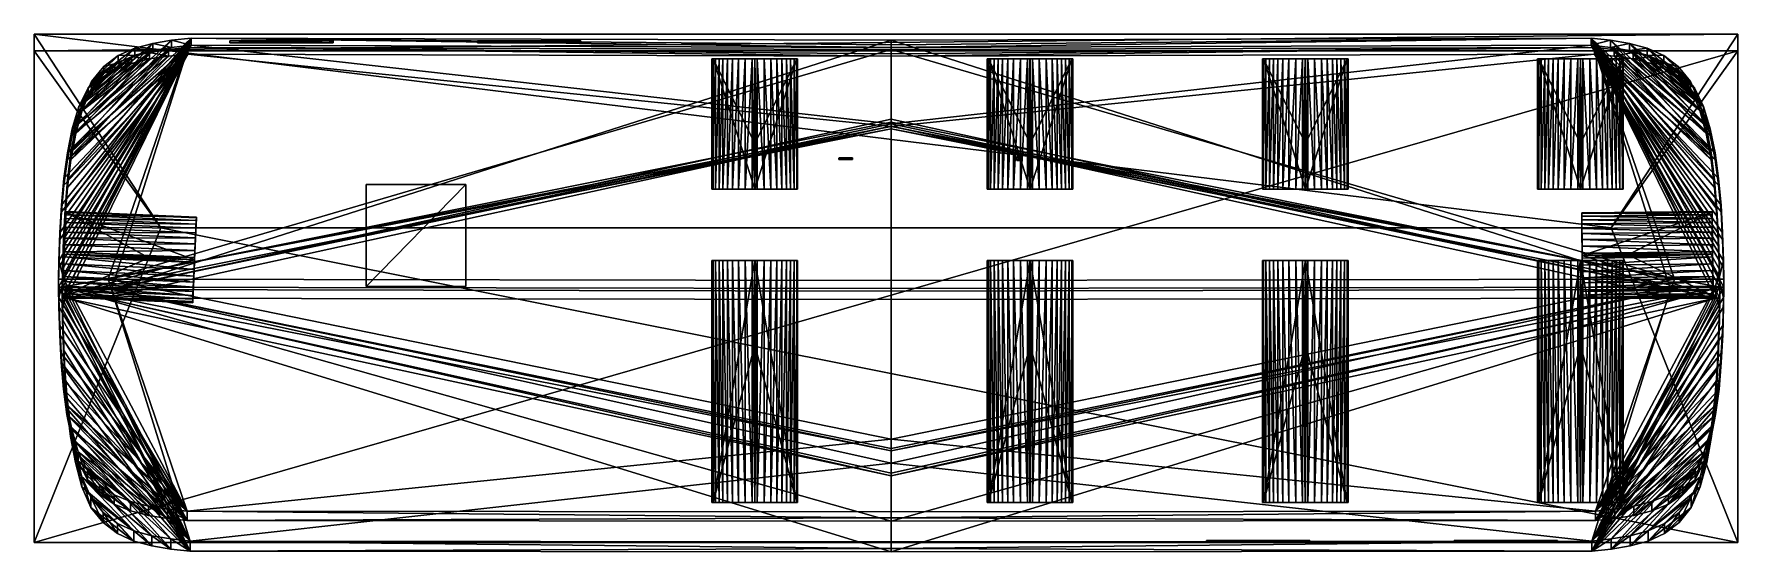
# Model space of a CAD drawing. Header units: inches. Extents: x -311 to 194, y -117 to 36.
import ezdxf

# ---------------------------------------------------------------- set-up
doc = ezdxf.new("R2010")
doc.units = ezdxf.units.IN
doc.header["$MEASUREMENT"] = 0
doc.layers.get('0').update_dxf_attribs({"true_color": 0xe4b899})

msp = doc.modelspace()

# ---------------------------------------------------------------- meshes
at = {"color": 201, "true_color": 0xd59ae5}
mesh = msp.add_polyface(dxfattribs=at)
corners = [(-303.59, -32.85, 231.72), (-303.59, -30.89, 57.73), (-303.72, -36.32, 57.67), (-303.73, -37.12, 116.53), (-303.73, -38.68, 231.65), (-303.31, -24.53, 231.81), (-303.31, -22.57, 57.82), (-302.86, -16.37, 231.91), (-302.86, -14.41, 57.92), (-302.15, -8.47, 231.99), (-302.15, -6.51, 58.01), (-301.11, -0.9, 232.08), (-301.11, 1.06, 58.09), (-299.65, 6.24, 232.16), (-299.65, 8.2, 58.17), (-297.68, 12.89, 232.23), (-297.68, 14.85, 58.25), (-294.95, 18.46, 232.3), (-294.95, 20.42, 58.31), (-291.35, 22.61, 232.34), (-291.35, 24.57, 58.36), (-287.03, 25.58, 232.38), (-287.03, 27.54, 58.39), (-302.2, -36.32, 57.67), (-282.12, 29.56, 58.41), (-276.78, 30.87, 58.43), (-271.15, 31.71, 58.44), (-265.37, 32.31, 58.44), (-282.12, 27.6, 232.4), (-276.78, 28.92, 232.42), (-310.97, 31.36, 218.57), (-310.97, -114.38, 228.45), (-273.36, -21.13, 287.74), (-310.97, 36.3, 228.45)]
mesh.append_faces([[corners[k] for k in face] for face in [(23, 1, 27, 23)]], dxfattribs={"vtx0": -1, "vtx1": -1, "vtx2": -1, "vtx3": -1, "color": 201})
mesh.append_faces([[corners[k] for k in face] for face in [(0, 2, 3, 0), (18, 22, 24, 18), (16, 24, 25, 16), (28, 17, 15, 28), (29, 15, 13, 29), (30, 31, 32, 30)]], dxfattribs={"vtx0": -1, "vtx2": -1, "vtx3": -1, "color": 201})
mesh.append_faces([[corners[k] for k in face] for face in [(0, 3, 4, 0), (30, 32, 33, 30)]], dxfattribs={"vtx0": -1, "vtx3": -1, "color": 201})
mesh.append_faces([[corners[k] for k in face] for face in [(16, 18, 24, 16), (14, 16, 25, 14), (12, 14, 26, 12), (10, 12, 27, 10), (8, 10, 27, 8), (6, 8, 27, 6), (1, 6, 27, 1)]], dxfattribs={"vtx1": -1, "vtx2": -1, "vtx3": -1, "color": 201})
mesh.append_faces([[corners[k] for k in face] for face in [(0, 1, 2, 0), (1, 0, 5, 1), (5, 6, 1, 5), (6, 5, 7, 6), (7, 8, 6, 7), (8, 7, 9, 8), (9, 10, 8, 9), (10, 9, 11, 10), (11, 12, 10, 11), (12, 11, 13, 12), (13, 14, 12, 13), (14, 13, 15, 14), (15, 16, 14, 15), (16, 15, 17, 16), (17, 18, 16, 17), (18, 17, 19, 18), (19, 20, 18, 19), (20, 19, 21, 20), (21, 22, 20, 21), (23, 2, 1, 23), (18, 20, 22, 18), (21, 19, 17, 21)]], dxfattribs={"vtx2": -1, "vtx3": -1, "color": 201})
mesh = msp.add_polyface(dxfattribs=at)
corners = [(-72.41, -0.84, 71.93), (-72.41, -0.44, 71.93), (-68.36, -0.44, 71.93), (-72.41, -0.84, 98.28), (-68.36, -0.84, 98.28), (-68.36, -0.44, 98.28), (-72.41, -0.44, 98.28), (-68.36, -0.84, 71.93), (-271.15, 29.75, 232.42), (-271.15, 31.71, 58.44), (-276.78, 30.87, 58.43), (-265.37, 30.35, 232.43), (-265.37, 32.31, 58.44), (-56.92, 29.77, 232.42), (-56.92, 30.43, 173.79), (-56.92, 31.73, 58.44), (-289.06, -36.34, 57.67), (-56.92, 10.2, 58.19), (-56.92, -36.76, 57.66), (-265.61, -107.84, 230.56), (-271.39, -107.22, 230.57), (-271.39, -104.46, 56.59), (-265.61, -105.08, 56.58), (-56.92, -86.51, 230.9), (-56.92, -39.12, 231.65), (-291.05, -38.7, 231.65), (-302.41, -38.68, 231.65), (-56.92, -108.01, 230.55), (-56.92, -87.2, 230.89), (-56.92, 8.24, 232.18), (-56.92, 8.93, 232.19), (-56.92, -107.08, 172.06), (-56.92, -105.24, 56.58), (-56.92, -83.74, 56.92), (-310.97, -114.38, 216.72), (-310.97, 31.36, 218.57), (194.03, 31.36, 218.57), (-310.97, -114.38, 228.45), (194.03, -114.38, 216.72), (-273.36, -21.13, 287.74), (194.03, -114.38, 228.45), (-310.97, 36.3, 228.45), (156.41, -21.13, 287.74), (194.03, 36.3, 228.45)]
mesh.append_faces([[corners[k] for k in face] for face in [(11, 26, 30, 11), (22, 16, 33, 22)]], dxfattribs={"vtx0": -1, "vtx1": -1, "vtx2": -1, "vtx3": -1, "color": 201})
mesh.append_faces([[corners[k] for k in face] for face in [(23, 25, 28, 23)]], dxfattribs={"vtx0": -1, "vtx1": -1, "vtx3": -1, "color": 201})
mesh.append_faces([[corners[k] for k in face] for face in [(12, 13, 14, 12), (16, 12, 15, 16), (16, 15, 17, 16), (26, 19, 27, 26), (26, 27, 28, 26), (26, 29, 30, 26), (31, 19, 22, 31)]], dxfattribs={"vtx0": -1, "vtx2": -1, "vtx3": -1, "color": 201})
mesh.append_faces([[corners[k] for k in face] for face in [(16, 17, 18, 16), (31, 22, 32, 31), (22, 33, 32, 22)]], dxfattribs={"vtx0": -1, "vtx3": -1, "color": 201})
mesh.append_faces([[corners[k] for k in face] for face in [(25, 26, 28, 25), (26, 25, 29, 26)]], dxfattribs={"vtx1": -1, "vtx2": -1, "vtx3": -1, "color": 201})
mesh.append_faces([[corners[k] for k in face] for face in [(15, 12, 14, 15), (13, 11, 30, 13)]], dxfattribs={"vtx1": -1, "vtx3": -1, "color": 201})
mesh.append_faces([[corners[k] for k in face] for face in [(0, 1, 2, 0), (3, 4, 5, 3), (5, 6, 3, 5), (0, 7, 4, 0), (1, 0, 3, 1), (3, 6, 1, 3), (8, 9, 10, 8), (9, 8, 11, 9), (11, 12, 9, 11), (12, 11, 13, 12), (19, 20, 21, 19), (21, 22, 19, 21), (23, 24, 25, 23), (25, 24, 29, 25), (31, 27, 19, 31), (16, 18, 33, 16), (34, 35, 36, 34), (37, 34, 38, 37), (39, 37, 40, 39), (41, 39, 42, 41), (35, 41, 43, 35)]], dxfattribs={"vtx2": -1, "vtx3": -1, "color": 201})
mesh = msp.add_polyface(dxfattribs=at)
corners = [(-68.36, -0.44, 71.93), (-68.36, -0.84, 71.93), (-72.41, -0.84, 71.93), (-68.36, -0.84, 98.28), (-72.41, -0.84, 98.28), (-68.36, -0.44, 98.28), (-72.41, -0.44, 71.93), (-72.41, -0.44, 98.28), (151.53, 30.35, 232.43), (157.31, 29.75, 232.42), (157.31, 31.71, 58.44), (151.53, 32.31, 58.44), (-56.92, 31.73, 58.44), (-56.92, 30.43, 173.79), (-56.92, 29.77, 232.42), (175.22, -36.34, 57.67), (-56.92, 10.2, 58.19), (-56.92, -36.76, 57.66), (157.55, -107.22, 230.57), (157.55, -104.46, 56.59), (163.18, -103.6, 56.6), (151.77, -107.84, 230.56), (151.77, -105.08, 56.58), (-56.92, -108.01, 230.55), (188.57, -38.68, 231.65), (-56.92, -87.2, 230.89), (177.21, -38.7, 231.65), (-56.92, -86.51, 230.9), (-56.92, -39.12, 231.65), (-56.92, 8.93, 232.19), (-56.92, 8.24, 232.18), (-56.92, -107.08, 172.06), (-56.92, -105.24, 56.58), (-56.92, -83.74, 56.92), (194.03, 31.36, 218.57), (194.03, -114.38, 216.72), (-310.97, -114.38, 216.72), (194.03, -114.38, 228.45), (-310.97, -114.38, 228.45), (156.41, -21.13, 287.74), (-273.36, -21.13, 287.74), (194.03, 36.3, 228.45), (-310.97, 36.3, 228.45), (-310.97, 31.36, 218.57)]
mesh.append_faces([[corners[k] for k in face] for face in [(8, 29, 24, 8), (33, 15, 22, 33)]], dxfattribs={"vtx0": -1, "vtx1": -1, "vtx2": -1, "vtx3": -1, "color": 201})
mesh.append_faces([[corners[k] for k in face] for face in [(11, 13, 14, 11), (25, 24, 26, 25), (30, 26, 24, 30), (31, 22, 21, 31)]], dxfattribs={"vtx0": -1, "vtx2": -1, "vtx3": -1, "color": 201})
mesh.append_faces([[corners[k] for k in face] for face in [(11, 14, 8, 11), (16, 15, 17, 16), (33, 22, 32, 33)]], dxfattribs={"vtx0": -1, "vtx3": -1, "color": 201})
mesh.append_faces([[corners[k] for k in face] for face in [(12, 11, 15, 12), (16, 12, 15, 16), (23, 21, 24, 23), (25, 23, 24, 25), (27, 25, 26, 27), (29, 30, 24, 29)]], dxfattribs={"vtx1": -1, "vtx2": -1, "vtx3": -1, "color": 201})
mesh.append_faces([[corners[k] for k in face] for face in [(28, 27, 26, 28), (23, 31, 21, 23)]], dxfattribs={"vtx1": -1, "vtx3": -1, "color": 201})
mesh.append_faces([[corners[k] for k in face] for face in [(0, 1, 2, 0), (3, 4, 2, 3), (1, 0, 5, 1), (5, 3, 1, 5), (0, 6, 7, 0), (7, 5, 0, 7), (8, 9, 10, 8), (10, 11, 8, 10), (11, 12, 13, 11), (18, 19, 20, 18), (19, 18, 21, 19), (21, 22, 19, 21), (8, 14, 29, 8), (30, 28, 26, 30), (31, 32, 22, 31), (33, 17, 15, 33), (34, 35, 36, 34), (35, 37, 38, 35), (37, 39, 40, 37), (39, 41, 42, 39), (41, 34, 43, 41)]], dxfattribs={"vtx2": -1, "vtx3": -1, "color": 201})
mesh = msp.add_polyface(dxfattribs=at)
corners = [(189.88, -36.32, 57.67), (189.76, -30.89, 57.73), (189.76, -32.85, 231.72), (189.89, -37.12, 116.53), (189.89, -38.68, 231.65), (189.47, -24.53, 231.81), (189.47, -22.57, 57.82), (189.02, -16.37, 231.91), (189.02, -14.41, 57.92), (188.31, -8.47, 231.99), (188.31, -6.51, 58.01), (187.27, -0.9, 232.08), (187.27, 1.06, 58.09), (185.81, 6.24, 232.16), (185.81, 8.2, 58.17), (183.84, 12.89, 232.23), (183.84, 14.85, 58.25), (181.11, 18.46, 232.3), (181.11, 20.42, 58.31), (177.51, 22.61, 232.34), (177.51, 24.57, 58.36), (173.19, 25.58, 232.38), (173.19, 27.54, 58.39), (168.28, 29.56, 58.41), (162.94, 30.87, 58.43), (188.36, -36.32, 57.67), (189.78, -44.51, 231.56), (168.28, 27.6, 232.4), (162.94, 28.92, 232.42), (157.31, 29.75, 232.42), (189.77, -41.74, 57.58), (194.03, 31.36, 218.57), (194.03, 36.3, 228.45), (156.41, -21.13, 287.74), (194.03, -114.38, 228.45)]
mesh.append_faces([[corners[k] for k in face] for face in [(23, 18, 16, 23), (24, 16, 14, 24), (26, 0, 3, 26), (17, 21, 27, 17), (15, 27, 28, 15), (13, 28, 29, 13), (31, 33, 34, 31)]], dxfattribs={"vtx0": -1, "vtx2": -1, "vtx3": -1, "color": 201})
mesh.append_faces([[corners[k] for k in face] for face in [(3, 2, 4, 3), (26, 3, 4, 26)]], dxfattribs={"vtx0": -1, "vtx3": -1, "color": 201})
mesh.append_faces([[corners[k] for k in face] for face in [(3, 0, 2, 3), (23, 22, 18, 23), (15, 17, 27, 15), (13, 15, 28, 13), (11, 13, 29, 11)]], dxfattribs={"vtx1": -1, "vtx2": -1, "vtx3": -1, "color": 201})
mesh.append_faces([[corners[k] for k in face] for face in [(0, 1, 2, 0), (5, 2, 1, 5), (1, 6, 5, 1), (7, 5, 6, 7), (6, 8, 7, 6), (9, 7, 8, 9), (8, 10, 9, 8), (11, 9, 10, 11), (10, 12, 11, 10), (13, 11, 12, 13), (12, 14, 13, 12), (15, 13, 14, 15), (14, 16, 15, 14), (17, 15, 16, 17), (16, 18, 17, 16), (19, 17, 18, 19), (18, 20, 19, 18), (21, 19, 20, 21), (20, 22, 21, 20), (22, 20, 18, 22), (1, 0, 25, 1), (17, 19, 21, 17), (25, 0, 30, 25), (31, 32, 33, 31)]], dxfattribs={"vtx2": -1, "vtx3": -1, "color": 201})
mesh = msp.add_polyface(dxfattribs=at)
corners = [(-303.72, -36.32, 57.67), (-303.61, -41.74, 57.58), (-303.62, -44.51, 231.56), (-303.73, -37.12, 116.53), (-303.73, -38.68, 231.65), (-303.36, -52.83, 231.43), (-303.36, -50.07, 57.45), (-302.94, -60.99, 231.3), (-302.93, -58.22, 57.32), (-302.26, -68.89, 231.17), (-302.26, -66.13, 57.2), (-301.24, -76.46, 231.05), (-301.24, -73.7, 57.08), (-299.81, -83.62, 230.94), (-299.81, -80.85, 56.96), (-297.87, -90.26, 230.83), (-297.86, -87.5, 56.86), (-295.16, -95.85, 230.75), (-295.15, -93.08, 56.77), (-291.57, -100.01, 230.68), (-291.57, -97.25, 56.7), (-287.25, -103, 230.63), (-287.25, -100.23, 56.65), (-282.36, -105.04, 230.6), (-277.02, -106.37, 230.58), (-271.39, -107.22, 230.57), (-265.61, -107.84, 230.56), (-302.41, -38.68, 231.65), (-282.35, -102.27, 56.62), (-277.02, -103.6, 56.6), (-302.2, -36.32, 57.67), (-310.97, 31.36, 218.57), (-310.97, -114.38, 216.72), (-310.97, -114.38, 228.45)]
mesh.append_faces([[corners[k] for k in face] for face in [(17, 21, 23, 17), (15, 23, 24, 15), (28, 18, 16, 28), (29, 16, 14, 29)]], dxfattribs={"vtx0": -1, "vtx2": -1, "vtx3": -1, "color": 201})
mesh.append_faces([[corners[k] for k in face] for face in [(3, 2, 4, 3)]], dxfattribs={"vtx0": -1, "vtx3": -1, "color": 201})
mesh.append_faces([[corners[k] for k in face] for face in [(3, 0, 2, 3), (15, 17, 23, 15), (13, 15, 24, 13), (11, 13, 25, 11), (9, 11, 26, 9), (7, 9, 26, 7), (5, 7, 26, 5), (2, 5, 26, 2), (4, 2, 26, 4), (27, 4, 26, 27)]], dxfattribs={"vtx1": -1, "vtx2": -1, "vtx3": -1, "color": 201})
mesh.append_faces([[corners[k] for k in face] for face in [(0, 1, 2, 0), (5, 2, 1, 5), (1, 6, 5, 1), (7, 5, 6, 7), (6, 8, 7, 6), (9, 7, 8, 9), (8, 10, 9, 8), (11, 9, 10, 11), (10, 12, 11, 10), (13, 11, 12, 13), (12, 14, 13, 12), (15, 13, 14, 15), (14, 16, 15, 14), (17, 15, 16, 17), (16, 18, 17, 16), (19, 17, 18, 19), (18, 20, 19, 18), (21, 19, 20, 21), (20, 22, 21, 20), (17, 19, 21, 17), (22, 20, 18, 22), (1, 0, 30, 1), (31, 32, 33, 31)]], dxfattribs={"vtx2": -1, "vtx3": -1, "color": 201})
mesh = msp.add_polyface(dxfattribs=at)
corners = [(-287.03, 27.54, 58.39), (-287.03, 25.58, 232.38), (-282.12, 27.6, 232.4), (-282.12, 29.56, 58.41), (-276.78, 28.92, 232.42), (-276.78, 30.87, 58.43), (-271.15, 29.75, 232.42), (-299.65, 8.2, 58.17), (-271.15, 31.71, 58.44), (-301.11, 1.06, 58.09), (-265.37, 32.31, 58.44), (-289.06, -36.34, 57.67), (-302.2, -36.32, 57.67), (-282.36, -105.04, 230.6), (-287.25, -103, 230.63), (-287.25, -100.23, 56.65), (-282.35, -102.27, 56.62), (-277.02, -106.37, 230.58), (-277.02, -103.6, 56.6), (-271.39, -107.22, 230.57), (-271.39, -104.46, 56.59), (-299.81, -83.62, 230.94), (-301.24, -76.46, 231.05), (-265.61, -107.84, 230.56), (-294.95, 18.46, 232.3), (-297.68, 12.89, 232.23), (-299.65, 6.24, 232.16), (-301.11, -0.9, 232.08), (-265.37, 30.35, 232.43), (-302.15, -8.47, 231.99), (-302.86, -16.37, 231.91), (-303.31, -24.53, 231.81), (-303.59, -32.85, 231.72), (-303.73, -38.68, 231.65), (-302.41, -38.68, 231.65), (-295.15, -93.08, 56.77), (-297.86, -87.5, 56.86), (-299.81, -80.85, 56.96), (-301.24, -73.7, 57.08), (-265.61, -105.08, 56.58), (-302.26, -66.13, 57.2), (-302.93, -58.22, 57.32), (-303.36, -50.07, 57.45), (-303.61, -41.74, 57.58)]
mesh.append_faces([[corners[k] for k in face] for face in [(39, 43, 12, 39)]], dxfattribs={"vtx0": -1, "vtx1": -1, "vtx2": -1, "vtx3": -1, "color": 201})
mesh.append_faces([[corners[k] for k in face] for face in [(7, 5, 8, 7), (9, 8, 10, 9), (21, 17, 19, 21), (22, 19, 23, 22), (6, 26, 27, 6), (28, 27, 29, 28), (28, 29, 30, 28), (28, 30, 31, 28), (28, 31, 32, 28), (28, 32, 33, 28), (28, 33, 34, 28), (20, 37, 38, 20), (39, 38, 40, 39), (39, 40, 41, 39), (39, 41, 42, 39), (39, 42, 43, 39), (39, 12, 11, 39)]], dxfattribs={"vtx0": -1, "vtx2": -1, "vtx3": -1, "color": 201})
mesh.append_faces([[corners[k] for k in face] for face in [(11, 12, 10, 11), (2, 1, 24, 2), (4, 2, 25, 4), (6, 4, 26, 6), (28, 6, 27, 28), (16, 15, 35, 16), (18, 16, 36, 18), (20, 18, 37, 20), (39, 20, 38, 39)]], dxfattribs={"vtx1": -1, "vtx2": -1, "vtx3": -1, "color": 201})
mesh.append_faces([[corners[k] for k in face] for face in [(0, 1, 2, 0), (2, 3, 0, 2), (3, 2, 4, 3), (4, 5, 3, 4), (5, 4, 6, 5), (13, 14, 15, 13), (15, 16, 13, 15), (17, 13, 16, 17), (16, 18, 17, 16), (19, 17, 18, 19), (18, 20, 19, 18)]], dxfattribs={"vtx2": -1, "vtx3": -1, "color": 201})
at = {"color": 234, "true_color": 0xb11b58}
mesh = msp.add_polyface(dxfattribs=at)
corners = [(-301.52, -16.27, 264.29), (-301.56, -17.3, 266.4), (-262.87, -17.93, 264.29), (-301.53, -16.52, 234.97), (-262.88, -18.19, 234.97), (-301.78, -15.59, 53.38), (-301.78, -17.71, 60.2), (-301.08, -9.14, 60.2), (-301.08, -7.01, 53.38), (-300.04, -0.92, 60.2), (-300.04, 1.2, 53.38), (-298.58, 6.83, 60.21), (-298.58, 8.96, 53.39), (-296.63, 14.04, 60.21), (-296.63, 16.17, 53.39), (-293.91, 20.09, 60.21), (-293.91, 22.22, 53.39), (-290.33, 24.6, 60.21), (-290.33, 26.72, 53.39), (-286.02, 27.82, 60.21), (-286.02, 29.95, 53.39), (-281.14, 30.01, 60.21), (-281.14, 32.14, 53.39), (-275.82, 31.44, 60.22), (-275.82, 33.56, 53.4), (-270.21, 32.35, 60.22), (-270.21, 34.47, 53.4), (-264.46, 33, 60.22), (-264.46, 35.12, 53.4), (-302.23, -24.44, 53.37), (-302.51, -33.47, 53.37), (-302.23, -26.57, 60.19), (-302.51, -35.6, 60.19), (-302.65, -41.92, 60.19), (-301.34, -41.93, 60.19)]
mesh.append_faces([[corners[k] for k in face] for face in [(16, 20, 22, 16), (14, 22, 24, 14), (12, 24, 26, 12), (10, 26, 28, 10), (21, 15, 13, 21), (23, 13, 11, 23), (25, 11, 9, 25), (27, 9, 7, 27), (27, 7, 6, 27), (27, 6, 31, 27), (27, 31, 32, 27), (27, 32, 33, 27), (27, 33, 34, 27)]], dxfattribs={"vtx0": -1, "vtx2": -1, "vtx3": -1, "color": 234})
mesh.append_faces([[corners[k] for k in face] for face in [(4, 0, 2, 4)]], dxfattribs={"vtx0": -1, "vtx3": -1, "color": 234})
mesh.append_faces([[corners[k] for k in face] for face in [(14, 16, 22, 14), (12, 14, 24, 12), (10, 12, 26, 10), (8, 10, 28, 8), (5, 8, 28, 5), (29, 5, 28, 29), (30, 29, 28, 30), (21, 19, 15, 21), (23, 21, 13, 23), (25, 23, 11, 25), (27, 25, 9, 27)]], dxfattribs={"vtx1": -1, "vtx2": -1, "vtx3": -1, "color": 234})
mesh.append_faces([[corners[k] for k in face] for face in [(0, 1, 2, 0), (3, 0, 4, 3)]], dxfattribs={"vtx1": -1, "vtx3": -1, "color": 234})
mesh.append_faces([[corners[k] for k in face] for face in [(5, 6, 7, 5), (7, 8, 5, 7), (8, 7, 9, 8), (9, 10, 8, 9), (10, 9, 11, 10), (11, 12, 10, 11), (12, 11, 13, 12), (13, 14, 12, 13), (14, 13, 15, 14), (15, 16, 14, 15), (16, 15, 17, 16), (17, 18, 16, 17), (18, 17, 19, 18), (19, 20, 18, 19), (20, 19, 21, 20), (21, 22, 20, 21), (22, 21, 23, 22), (23, 24, 22, 23), (24, 23, 25, 24), (25, 26, 24, 25), (26, 25, 27, 26), (27, 28, 26, 27), (16, 18, 20, 16), (19, 17, 15, 19)]], dxfattribs={"vtx2": -1, "vtx3": -1, "color": 234})
mesh = msp.add_polyface(dxfattribs=at)
corners = [(-280.86, -29.89, 275.18), (-263.45, -31.4, 275.12), (-263.42, -30.64, 275.18), (-302.1, -29.73, 275.12), (-263.54, -33.42, 274.87), (-302.07, -28.97, 275.18), (-302.07, -28.97, 274.7), (-263.39, -29.88, 275.13), (-301.95, -26.19, 274.88), (-302.04, -28.21, 275.13), (-263.3, -27.86, 274.88), (-301.86, -24.15, 274.33), (-263.21, -25.82, 274.33), (-301.78, -22.4, 273.34), (-263.14, -24.07, 273.34), (-301.72, -20.89, 271.97), (-263.07, -22.56, 271.97), (-301.66, -19.56, 270.31), (-263.01, -21.23, 270.31), (-301.61, -18.39, 268.43), (-262.96, -20.05, 268.43), (-301.56, -17.3, 266.4), (-262.92, -18.97, 266.4), (-262.87, -17.93, 264.29), (-302.06, -28.9, 233.97), (-301.53, -16.52, 234.97), (-276.95, -29.98, 233.97), (-302.07, -28.95, 261.29), (-302.07, -28.97, 272.24), (-302.07, -28.97, 271.86), (-302.07, -28.97, 272.68), (-302.07, -28.97, 273.53), (-302.07, -28.97, 273.12), (-302.07, -28.97, 274.04), (-263.42, -30.56, 233.97), (-262.88, -18.19, 234.97), (-302.07, -28.96, 271.32), (-301.52, -16.27, 264.29), (-302.23, -26.57, 60.19), (-302.23, -24.44, 53.37), (-302.51, -33.47, 53.37), (-301.78, -17.71, 60.2), (-301.78, -15.59, 53.38), (-301.12, -39.37, 53.37), (-264.46, 35.12, 53.4), (-288.04, -39.39, 53.37)]
mesh.append_faces([[corners[k] for k in face] for face in [(9, 19, 6, 9), (43, 40, 44, 43)]], dxfattribs={"vtx0": -1, "vtx1": -1, "vtx2": -1, "vtx3": -1, "color": 234})
mesh.append_faces([[corners[k] for k in face] for face in [(28, 21, 29, 28), (30, 21, 28, 30), (31, 19, 32, 31), (33, 19, 31, 33), (6, 19, 33, 6), (8, 17, 9, 8), (26, 25, 34, 26), (36, 37, 27, 36), (29, 21, 36, 29), (32, 19, 30, 32)]], dxfattribs={"vtx0": -1, "vtx1": -1, "vtx3": -1, "color": 234})
mesh.append_faces([[corners[k] for k in face] for face in [(9, 17, 19, 9), (8, 15, 17, 8), (8, 13, 15, 8), (27, 37, 25, 27), (36, 21, 37, 36), (30, 19, 21, 30)]], dxfattribs={"vtx0": -1, "vtx2": -1, "vtx3": -1, "color": 234})
mesh.append_faces([[corners[k] for k in face] for face in [(0, 1, 2, 0), (3, 4, 1, 3), (6, 3, 5, 6), (7, 0, 2, 7), (10, 9, 7, 10), (12, 8, 10, 12), (14, 11, 12, 14), (16, 13, 14, 16), (18, 15, 16, 18), (20, 17, 18, 20), (22, 19, 20, 22), (23, 21, 22, 23), (27, 25, 24, 27), (34, 25, 35, 34), (9, 6, 5, 9)]], dxfattribs={"vtx0": -1, "vtx3": -1, "color": 234})
mesh.append_faces([[corners[k] for k in face] for face in [(0, 5, 1, 0), (5, 0, 7, 5), (45, 43, 44, 45)]], dxfattribs={"vtx1": -1, "vtx2": -1, "vtx3": -1, "color": 234})
mesh.append_faces([[corners[k] for k in face] for face in [(8, 9, 10, 8), (11, 8, 12, 11), (13, 11, 14, 13), (15, 13, 16, 15), (17, 15, 18, 17), (19, 17, 20, 19), (21, 19, 22, 21), (24, 25, 26, 24), (11, 13, 8, 11), (9, 5, 7, 9)]], dxfattribs={"vtx1": -1, "vtx3": -1, "color": 234})
mesh.append_faces([[corners[k] for k in face] for face in [(5, 3, 1, 5), (38, 39, 40, 38), (39, 38, 41, 39), (41, 42, 39, 41)]], dxfattribs={"vtx2": -1, "vtx3": -1, "color": 234})
mesh = msp.add_polyface(dxfattribs=at)
corners = [(-212.57, -38.5, 257.06), (-212.57, -8.32, 257.06), (-183.04, -8.32, 257.06), (-183.04, -38.5, 257.06), (-212.57, -38.5, 317.57), (-183.04, -38.5, 317.57), (-183.04, -8.32, 317.57), (-212.57, -8.32, 317.57), (-179.56, 34.31, 223.89), (-179.56, 34.31, 144.1), (-179.56, 33.74, 144.1), (-179.56, 33.74, 223.89), (-163.75, 34.31, 124.6), (-163.75, 33.74, 124.6), (-149.87, 34.31, 145.16), (-149.87, 33.74, 145.16), (-148.94, 34.31, 223.74), (-148.94, 33.74, 223.74), (-237.17, 34.31, 124.6), (-223.29, 34.31, 145.16), (-223.29, 33.74, 145.16), (-237.17, 33.74, 124.6), (-222.36, 34.31, 223.74), (-222.36, 33.74, 223.74), (-252.97, 33.74, 223.89), (-110.07, 29.01, 265.33), (-109.7, -9.68, 236.01), (-110.07, -9.68, 265.33), (-264.46, 35.12, 53.4), (-264.46, 33, 60.22), (-56.98, 32.37, 60.22), (-56.98, 33.09, 57.92), (-288.04, -39.39, 53.37), (-56.98, 34.5, 53.4), (-56.98, 11.12, 53.39), (-56.98, -39.84, 53.37), (-56.98, -93.83, 60.16), (-56.98, -42.4, 60.19), (-290.02, -41.95, 60.19), (-301.34, -41.93, 60.19), (-264.71, -116.99, 60.14), (-56.98, -117.17, 60.14), (-56.98, -94.58, 60.16), (-56.98, 8.99, 60.21), (-56.98, 9.75, 60.21), (-56.98, -116.16, 57.85), (-264.71, -113.99, 53.32), (-56.98, -90.83, 53.34), (-56.98, -114.17, 53.32)]
mesh.append_faces([[corners[k] for k in face] for face in [(29, 39, 44, 29), (46, 32, 47, 46)]], dxfattribs={"vtx0": -1, "vtx1": -1, "vtx2": -1, "vtx3": -1, "color": 234})
mesh.append_faces([[corners[k] for k in face] for face in [(8, 14, 9, 8), (36, 38, 42, 36)]], dxfattribs={"vtx0": -1, "vtx1": -1, "vtx3": -1, "color": 234})
mesh.append_faces([[corners[k] for k in face] for face in [(28, 30, 31, 28), (32, 28, 33, 32), (32, 33, 34, 32), (39, 40, 41, 39), (39, 41, 42, 39), (39, 43, 44, 39), (45, 40, 46, 45)]], dxfattribs={"vtx0": -1, "vtx2": -1, "vtx3": -1, "color": 234})
mesh.append_faces([[corners[k] for k in face] for face in [(8, 10, 11, 8), (9, 13, 10, 9), (12, 15, 13, 12), (14, 17, 15, 14), (16, 11, 17, 16), (9, 14, 12, 9), (11, 15, 17, 11), (18, 20, 21, 18), (19, 23, 20, 19), (22, 24, 23, 22), (25, 26, 27, 25), (32, 34, 35, 32), (46, 47, 48, 46)]], dxfattribs={"vtx0": -1, "vtx3": -1, "color": 234})
mesh.append_faces([[corners[k] for k in face] for face in [(11, 10, 15, 11), (38, 39, 42, 38)]], dxfattribs={"vtx1": -1, "vtx2": -1, "vtx3": -1, "color": 234})
mesh.append_faces([[corners[k] for k in face] for face in [(0, 1, 2, 0), (2, 3, 0, 2), (4, 5, 6, 4), (6, 7, 4, 6), (0, 3, 5, 0), (5, 4, 0, 5), (3, 2, 6, 3), (6, 5, 3, 6), (2, 1, 7, 2), (7, 6, 2, 7), (1, 0, 4, 1), (4, 7, 1, 4), (8, 9, 10, 8), (9, 12, 13, 9), (12, 14, 15, 12), (14, 16, 17, 14), (16, 8, 11, 16), (8, 16, 14, 8), (10, 13, 15, 10), (18, 19, 20, 18), (19, 22, 23, 19), (28, 29, 30, 28), (36, 37, 38, 36), (38, 37, 43, 38), (32, 35, 47, 32)]], dxfattribs={"vtx2": -1, "vtx3": -1, "color": 234})
mesh = msp.add_polyface(dxfattribs=at)
corners = [(-252.97, 34.31, 223.89), (-252.97, 34.31, 144.1), (-252.97, 33.74, 144.1), (-252.97, 33.74, 223.89), (-237.17, 34.31, 124.6), (-237.17, 33.74, 124.6), (-222.36, 34.31, 223.74), (-223.29, 34.31, 145.16), (-223.29, 33.74, 145.16), (-222.36, 33.74, 223.74), (-263.95, -42.94, 234.92), (-263.42, -30.56, 233.97), (-263.42, -30.61, 261.29), (-263.92, -42.28, 266.35), (-263.42, -30.63, 271.86), (-263.42, -30.63, 272.24), (-263.42, -30.64, 272.68), (-263.88, -41.2, 268.39), (-263.42, -30.64, 273.12), (-263.42, -30.64, 273.53), (-263.42, -30.64, 274.04), (-263.42, -30.64, 274.7), (-263.83, -40.03, 270.27), (-263.45, -31.4, 275.12), (-263.54, -33.42, 274.87), (-263.77, -38.71, 271.94), (-263.7, -37.2, 273.31), (-263.63, -35.45, 274.31), (-263.42, -30.63, 271.32), (-263.97, -43.3, 264.24), (-263.42, -30.64, 275.18), (-262.88, -18.19, 234.97), (-262.92, -18.97, 266.4), (-262.96, -20.05, 268.43), (-263.01, -21.23, 270.31), (-263.39, -29.88, 275.13), (-263.3, -27.86, 274.88), (-263.07, -22.56, 271.97), (-263.14, -24.07, 273.34), (-263.21, -25.82, 274.33), (-262.87, -17.93, 264.29), (-301.34, -41.93, 60.19), (-290.02, -41.95, 60.19), (-56.98, 8.99, 60.21)]
mesh.append_faces([[corners[k] for k in face] for face in [(0, 7, 1, 0), (28, 10, 12, 28), (14, 29, 28, 14), (18, 13, 16, 18), (14, 32, 15, 14), (15, 32, 16, 15), (18, 33, 19, 18), (19, 33, 20, 19), (20, 33, 21, 20), (35, 34, 36, 35), (21, 33, 30, 21), (30, 33, 35, 30)]], dxfattribs={"vtx0": -1, "vtx1": -1, "vtx3": -1, "color": 234})
mesh.append_faces([[corners[k] for k in face] for face in [(13, 14, 15, 13), (13, 15, 16, 13), (17, 18, 19, 17), (17, 19, 20, 17), (17, 20, 21, 17), (22, 23, 24, 22), (17, 21, 30, 17), (17, 30, 23, 17), (31, 28, 12, 31), (40, 14, 28, 40), (32, 18, 16, 32)]], dxfattribs={"vtx0": -1, "vtx2": -1, "vtx3": -1, "color": 234})
mesh.append_faces([[corners[k] for k in face] for face in [(0, 2, 3, 0), (1, 5, 2, 1), (1, 7, 4, 1), (3, 8, 9, 3), (26, 24, 27, 26), (36, 38, 39, 36)]], dxfattribs={"vtx0": -1, "vtx3": -1, "color": 234})
mesh.append_faces([[corners[k] for k in face] for face in [(3, 2, 8, 3), (22, 17, 23, 22), (25, 22, 24, 25), (26, 25, 24, 26), (29, 10, 28, 29), (13, 29, 14, 13), (17, 13, 18, 17), (33, 34, 35, 33), (34, 37, 36, 34), (37, 38, 36, 37), (31, 40, 28, 31), (40, 32, 14, 40), (32, 33, 18, 32), (41, 42, 43, 41)]], dxfattribs={"vtx1": -1, "vtx2": -1, "vtx3": -1, "color": 234})
mesh.append_faces([[corners[k] for k in face] for face in [(11, 31, 12, 11)]], dxfattribs={"vtx1": -1, "vtx3": -1, "color": 234})
mesh.append_faces([[corners[k] for k in face] for face in [(0, 1, 2, 0), (1, 4, 5, 1), (6, 0, 3, 6), (0, 6, 7, 0), (2, 5, 8, 2), (10, 11, 12, 10)]], dxfattribs={"vtx2": -1, "vtx3": -1, "color": 234})
mesh = msp.add_polyface(dxfattribs=at)
corners = [(-102.21, 29.01, 275.4), (-103.96, 29.01, 274.4), (-103.96, -9.68, 274.4), (-102.21, -9.68, 275.4), (-105.47, 29.01, 273.03), (-105.47, -9.68, 273.03), (-106.79, 29.01, 271.36), (-106.79, -9.68, 271.36), (-107.96, 29.01, 269.48), (-107.96, -9.68, 269.48), (-109.04, 29.01, 267.44), (-109.04, -9.68, 267.44), (-110.07, 29.01, 265.33), (-110.07, -9.68, 265.33), (-109.7, 29.01, 236.01), (-109.7, -9.68, 236.01), (-97.32, 29.01, 235.06), (-97.32, 3.87, 235.06), (-97.37, 29.01, 262.38), (-97.39, 29.01, 273.33), (-97.39, 29.01, 272.95), (-97.39, 29.01, 273.77), (-97.39, 29.01, 274.62), (-97.39, 29.01, 274.21), (-97.39, 29.01, 275.13), (-97.39, 29.01, 275.8), (-98.16, 29.01, 276.21), (-100.17, 29.01, 275.96), (-97.32, -9.68, 235.06), (-97.37, -9.68, 262.38), (-97.39, -9.68, 272.95), (-97.39, -9.68, 273.33), (-97.39, -9.68, 273.77), (-97.39, -9.68, 274.21), (-97.39, -9.68, 274.62), (-97.39, -9.68, 275.13), (-97.39, -9.68, 275.8), (-98.16, -9.68, 276.21), (-100.17, -9.68, 275.96), (-97.39, 29.01, 272.41), (-97.39, -9.68, 272.41), (-97.39, -9.68, 276.28), (-109.7, -30.79, 236.01), (-97.37, -30.79, 262.38), (-97.32, -30.79, 235.06), (-56.98, 34.5, 53.4), (-264.46, 35.12, 53.4), (-56.98, 33.09, 57.92), (-56.98, 32.37, 60.22), (-264.46, 33, 60.22), (-56.98, 9.75, 60.21)]
mesh.append_faces([[corners[k] for k in face] for face in [(8, 26, 25, 8)]], dxfattribs={"vtx0": -1, "vtx1": -1, "vtx2": -1, "vtx3": -1, "color": 234})
mesh.append_faces([[corners[k] for k in face] for face in [(6, 26, 8, 6), (4, 27, 6, 4), (1, 27, 4, 1), (12, 18, 14, 12), (10, 39, 12, 10), (8, 21, 10, 8)]], dxfattribs={"vtx0": -1, "vtx1": -1, "vtx3": -1, "color": 234})
mesh.append_faces([[corners[k] for k in face] for face in [(10, 19, 20, 10), (10, 21, 19, 10), (8, 22, 23, 8), (8, 24, 22, 8), (8, 25, 24, 8), (6, 27, 26, 6), (11, 30, 31, 11), (11, 31, 32, 11), (9, 33, 34, 9), (9, 34, 35, 9), (9, 35, 36, 9), (7, 37, 38, 7), (14, 17, 28, 14), (12, 39, 18, 12), (10, 20, 39, 10), (8, 23, 21, 8), (9, 36, 41, 9), (9, 41, 37, 9)]], dxfattribs={"vtx0": -1, "vtx2": -1, "vtx3": -1, "color": 234})
mesh.append_faces([[corners[k] for k in face] for face in [(0, 2, 3, 0), (1, 5, 2, 1), (4, 7, 5, 4), (6, 9, 7, 6), (8, 11, 9, 8), (10, 13, 11, 10), (14, 18, 16, 14), (14, 28, 15, 14), (42, 43, 44, 42)]], dxfattribs={"vtx0": -1, "vtx3": -1, "color": 234})
mesh.append_faces([[corners[k] for k in face] for face in [(7, 9, 37, 7), (5, 7, 38, 5), (2, 5, 38, 2), (13, 15, 40, 13), (11, 13, 30, 11), (9, 11, 33, 9)]], dxfattribs={"vtx1": -1, "vtx2": -1, "vtx3": -1, "color": 234})
mesh.append_faces([[corners[k] for k in face] for face in [(45, 46, 47, 45), (48, 49, 50, 48)]], dxfattribs={"vtx1": -1, "vtx3": -1, "color": 234})
mesh.append_faces([[corners[k] for k in face] for face in [(0, 1, 2, 0), (1, 4, 5, 1), (4, 6, 7, 4), (6, 8, 9, 6), (8, 10, 11, 8), (10, 12, 13, 10), (12, 14, 15, 12), (14, 16, 17, 14), (15, 28, 29, 15)]], dxfattribs={"vtx2": -1, "vtx3": -1, "color": 234})
mesh = msp.add_polyface(dxfattribs=at)
corners = [(59.18, 29.01, 274.4), (57.67, 29.01, 273.03), (57.67, -9.68, 273.03), (59.18, -9.68, 274.4), (56.35, 29.01, 271.36), (56.35, -9.68, 271.36), (55.18, 29.01, 269.48), (55.18, -9.68, 269.48), (54.1, 29.01, 267.44), (54.1, -9.68, 267.44), (53.07, 29.01, 265.33), (53.07, -9.68, 265.33), (53.44, 29.01, 236.01), (53.44, -9.68, 236.01), (65.83, 29.01, 235.06), (65.83, 3.87, 235.06), (65.78, 29.01, 262.38), (64.99, 29.01, 276.21), (62.97, 29.01, 275.96), (65.83, -9.68, 235.06), (65.78, -9.68, 262.38), (64.99, -9.68, 276.21), (62.97, -9.68, 275.96), (65.76, 29.01, 272.41), (65.75, 29.01, 273.77), (65.76, -9.68, 272.41), (65.76, -9.68, 272.95), (65.75, -9.68, 274.21), (-5.23, 29.01, 269.52), (-6.41, 29.01, 271.4), (-5.23, -9.68, 269.52), (-6.41, -9.68, 271.4), (-4.14, 29.01, 267.49), (-4.14, -9.68, 267.49), (-3.1, 29.01, 265.38), (-3.1, -9.68, 265.38), (-3.36, 29.01, 236.06), (-3.36, -9.68, 236.06), (-15.81, -9.68, 272.41), (53.44, -30.79, 236.01), (65.78, -30.79, 262.38), (65.83, -30.79, 235.06), (53.07, -30.79, 265.33), (65.76, -30.79, 272.41), (-3.36, -30.79, 236.06), (-15.81, -30.79, 272.41), (-3.1, -30.79, 265.38), (150.5, 35.12, 53.4), (-56.98, 34.5, 53.4), (-56.98, 33.09, 57.92), (-56.98, 32.37, 60.22), (174.08, -39.39, 53.37), (-56.98, 11.12, 53.39), (-56.98, -39.84, 53.37), (150.5, 33, 60.22), (-56.98, 9.75, 60.21), (-56.98, 8.99, 60.21), (-56.98, -42.4, 60.19), (176.06, -41.95, 60.19), (187.37, -41.93, 60.19)]
mesh.append_faces([[corners[k] for k in face] for face in [(4, 17, 6, 4), (1, 18, 4, 1), (0, 18, 1, 0), (10, 16, 12, 10), (8, 23, 10, 8), (6, 24, 8, 6), (42, 43, 39, 42), (44, 45, 46, 44)]], dxfattribs={"vtx0": -1, "vtx1": -1, "vtx3": -1, "color": 234})
mesh.append_faces([[corners[k] for k in face] for face in [(12, 15, 19, 12), (10, 23, 16, 10), (47, 49, 50, 47)]], dxfattribs={"vtx0": -1, "vtx2": -1, "vtx3": -1, "color": 234})
mesh.append_faces([[corners[k] for k in face] for face in [(0, 2, 3, 0), (1, 5, 2, 1), (4, 7, 5, 4), (6, 9, 7, 6), (8, 11, 9, 8), (10, 13, 11, 10), (12, 16, 14, 12), (12, 19, 13, 12), (30, 29, 31, 30), (33, 28, 30, 33), (35, 32, 33, 35), (37, 34, 35, 37), (39, 40, 41, 39), (52, 51, 53, 52)]], dxfattribs={"vtx0": -1, "vtx3": -1, "color": 234})
mesh.append_faces([[corners[k] for k in face] for face in [(5, 7, 21, 5), (2, 5, 22, 2), (3, 2, 22, 3), (11, 13, 25, 11), (9, 11, 26, 9), (7, 9, 27, 7), (37, 35, 38, 37), (48, 47, 51, 48), (52, 48, 51, 52), (55, 56, 59, 55)]], dxfattribs={"vtx1": -1, "vtx2": -1, "vtx3": -1, "color": 234})
mesh.append_faces([[corners[k] for k in face] for face in [(28, 29, 30, 28), (32, 28, 33, 32), (34, 32, 35, 34), (36, 34, 37, 36)]], dxfattribs={"vtx1": -1, "vtx3": -1, "color": 234})
mesh.append_faces([[corners[k] for k in face] for face in [(0, 1, 2, 0), (1, 4, 5, 1), (4, 6, 7, 4), (6, 8, 9, 6), (8, 10, 11, 8), (10, 12, 13, 10), (12, 14, 15, 12), (13, 19, 20, 13), (47, 48, 49, 47), (54, 50, 55, 54), (56, 57, 58, 56)]], dxfattribs={"vtx2": -1, "vtx3": -1, "color": 234})
mesh = msp.add_polyface(dxfattribs=at)
corners = [(70.57, 29.01, 275.42), (68.53, 29.01, 275.97), (70.57, -9.68, 275.42), (68.53, -9.68, 275.97), (72.33, 29.01, 274.43), (72.33, -9.68, 274.43), (73.84, 29.01, 273.06), (73.84, -9.68, 273.06), (75.16, 29.01, 271.4), (75.16, -9.68, 271.4), (76.35, 29.01, 269.52), (76.35, -9.68, 269.52), (77.43, 29.01, 267.49), (77.43, -9.68, 267.49), (78.47, 29.01, 265.38), (78.47, -9.68, 265.38), (78.21, 29.01, 236.06), (78.21, -9.68, 236.06), (65.83, 29.01, 235.06), (65.83, 3.87, 235.06), (65.78, 29.01, 262.38), (65.76, 29.01, 273.33), (65.76, 29.01, 272.95), (66.51, 29.01, 276.22), (65.83, -9.68, 235.06), (65.78, -9.68, 262.38), (65.76, -9.68, 272.95), (65.76, -9.68, 273.33), (66.51, -9.68, 276.22), (65.76, 29.01, 272.41), (65.75, 29.01, 273.77), (65.75, 29.01, 275.8), (65.76, -9.68, 272.41), (65.75, -9.68, 274.21), (65.75, -9.68, 273.77), (65.83, -30.79, 235.06), (65.78, -30.79, 262.38), (78.21, -30.79, 236.06), (65.76, -30.79, 272.41), (78.47, -30.79, 265.38), (150.5, 35.12, 53.4), (-56.98, 32.37, 60.22), (150.5, 33, 60.22), (-56.98, 9.75, 60.21), (187.37, -41.93, 60.19)]
mesh.append_faces([[corners[k] for k in face] for face in [(23, 10, 31, 23), (42, 43, 44, 42)]], dxfattribs={"vtx0": -1, "vtx1": -1, "vtx2": -1, "vtx3": -1, "color": 234})
mesh.append_faces([[corners[k] for k in face] for face in [(21, 12, 22, 21), (1, 8, 23, 1), (26, 13, 27, 26), (28, 9, 3, 28), (19, 16, 24, 19), (29, 14, 20, 29), (22, 12, 29, 22), (37, 38, 39, 37)]], dxfattribs={"vtx0": -1, "vtx1": -1, "vtx3": -1, "color": 234})
mesh.append_faces([[corners[k] for k in face] for face in [(23, 8, 10, 23), (1, 6, 8, 1), (1, 4, 6, 1), (20, 14, 16, 20), (29, 12, 14, 29), (30, 10, 12, 30), (17, 32, 25, 17), (15, 26, 32, 15), (13, 33, 34, 13), (37, 36, 38, 37)]], dxfattribs={"vtx0": -1, "vtx2": -1, "vtx3": -1, "color": 234})
mesh.append_faces([[corners[k] for k in face] for face in [(2, 1, 3, 2), (5, 0, 2, 5), (7, 4, 5, 7), (9, 6, 7, 9), (11, 8, 9, 11), (13, 10, 11, 13), (15, 12, 13, 15), (17, 14, 15, 17), (20, 16, 18, 20), (3, 5, 2, 3), (24, 16, 17, 24), (40, 41, 42, 40)]], dxfattribs={"vtx0": -1, "vtx3": -1, "color": 234})
mesh.append_faces([[corners[k] for k in face] for face in [(11, 9, 28, 11), (9, 7, 3, 9), (7, 5, 3, 7), (17, 15, 32, 17), (15, 13, 26, 15), (13, 11, 33, 13)]], dxfattribs={"vtx1": -1, "vtx2": -1, "vtx3": -1, "color": 234})
mesh.append_faces([[corners[k] for k in face] for face in [(0, 1, 2, 0), (4, 0, 5, 4), (6, 4, 7, 6), (8, 6, 9, 8), (10, 8, 11, 10), (12, 10, 13, 12), (14, 12, 15, 14), (16, 14, 17, 16), (18, 16, 19, 18), (0, 4, 1, 0), (24, 17, 25, 24), (35, 36, 37, 35)]], dxfattribs={"vtx1": -1, "vtx3": -1, "color": 234})
mesh = msp.add_polyface(dxfattribs=at)
corners = [(147.32, 7.77, 276.28), (146.56, -9.68, 276.21), (147.32, -9.68, 276.28), (146.56, 29.01, 276.21), (144.54, 29.01, 275.96), (144.54, -9.68, 275.96), (142.5, 29.01, 275.4), (142.5, -9.68, 275.4), (140.75, -9.68, 274.4), (136.75, 29.01, 269.48), (147.32, 29.01, 274.62), (147.33, 29.01, 274.21), (147.32, 29.01, 275.13), (140.75, 29.01, 274.4), (147.32, 29.01, 276.28), (147.33, 29.01, 273.77), (147.32, 29.01, 275.8), (150.1, 29.01, 275.97), (148.08, 29.01, 276.22), (150.1, -9.68, 275.97), (148.08, -9.68, 276.22), (152.14, 29.01, 275.42), (152.14, -9.68, 275.42), (153.9, 29.01, 274.43), (153.9, -9.68, 274.43), (155.41, 29.01, 273.06), (155.41, -9.68, 273.06), (156.74, 29.01, 271.4), (156.74, -9.68, 271.4), (157.92, -9.68, 269.52), (147.4, 29.01, 235.06), (159.78, 29.01, 236.06), (147.4, 3.87, 235.06), (147.35, 29.01, 262.38), (147.33, 29.01, 273.33), (159, 29.01, 267.49), (147.33, 29.01, 272.95), (157.92, 29.01, 269.52), (147.4, -9.68, 235.06), (159.78, -9.68, 236.06), (147.33, 29.01, 272.41), (160.04, 29.01, 265.38), (150.5, 33, 60.22), (156.25, 32.35, 60.22), (156.25, 34.47, 53.4), (150.5, 35.12, 53.4)]
mesh.append_faces([[corners[k] for k in face] for face in [(18, 37, 16, 18)]], dxfattribs={"vtx0": -1, "vtx1": -1, "vtx2": -1, "vtx3": -1, "color": 234})
mesh.append_faces([[corners[k] for k in face] for face in [(34, 35, 36, 34), (15, 35, 34, 15), (10, 37, 11, 10), (12, 37, 10, 12), (16, 37, 12, 16), (17, 27, 18, 17), (32, 31, 38, 32), (40, 41, 33, 40), (36, 35, 40, 36), (11, 37, 15, 11)]], dxfattribs={"vtx0": -1, "vtx1": -1, "vtx3": -1, "color": 234})
mesh.append_faces([[corners[k] for k in face] for face in [(9, 10, 11, 9), (9, 12, 10, 9), (9, 11, 15, 9), (18, 27, 37, 18), (17, 25, 27, 17), (17, 23, 25, 17), (33, 41, 31, 33), (40, 35, 41, 40), (15, 37, 35, 15)]], dxfattribs={"vtx0": -1, "vtx2": -1, "vtx3": -1, "color": 234})
mesh.append_faces([[corners[k] for k in face] for face in [(0, 1, 2, 0), (3, 5, 1, 3), (4, 7, 5, 4), (6, 8, 7, 6), (16, 3, 14, 16), (19, 18, 20, 19), (22, 17, 19, 22), (24, 21, 22, 24), (26, 23, 24, 26), (28, 25, 26, 28), (29, 27, 28, 29), (33, 31, 30, 33), (38, 31, 39, 38), (18, 16, 14, 18)]], dxfattribs={"vtx0": -1, "vtx3": -1, "color": 234})
mesh.append_faces([[corners[k] for k in face] for face in [(0, 14, 1, 0), (14, 0, 20, 14)]], dxfattribs={"vtx1": -1, "vtx2": -1, "vtx3": -1, "color": 234})
mesh.append_faces([[corners[k] for k in face] for face in [(17, 18, 19, 17), (21, 17, 22, 21), (23, 21, 24, 23), (25, 23, 26, 25), (27, 25, 28, 27), (30, 31, 32, 30), (21, 23, 17, 21), (18, 14, 20, 18)]], dxfattribs={"vtx1": -1, "vtx3": -1, "color": 234})
mesh.append_faces([[corners[k] for k in face] for face in [(3, 4, 5, 3), (4, 6, 7, 4), (13, 6, 4, 13), (14, 3, 1, 14), (42, 43, 44, 42), (44, 45, 42, 44)]], dxfattribs={"vtx2": -1, "vtx3": -1, "color": 234})
mesh = msp.add_polyface(dxfattribs=at)
corners = [(186.54, -29.73, 275.12), (147.86, -30.14, 275.12), (147.88, -32.16, 274.87), (165.3, -29.19, 275.18), (186.54, -28.97, 275.18), (186.54, -28.97, 274.7), (186.51, -26.19, 274.88), (147.82, -26.6, 274.88), (186.53, -28.21, 275.13), (147.85, -28.62, 275.13), (186.49, -24.15, 274.33), (147.8, -24.56, 274.33), (186.47, -22.39, 273.34), (147.78, -22.8, 273.34), (186.45, -20.88, 271.97), (147.77, -21.29, 271.97), (186.44, -19.55, 270.31), (147.75, -19.96, 270.31), (186.42, -18.37, 268.43), (147.74, -18.78, 268.43), (186.41, -17.29, 266.4), (147.73, -17.7, 266.4), (186.4, -16.25, 264.29), (147.72, -16.66, 264.29), (186.4, -16.51, 234.97), (147.72, -16.92, 234.97), (186.54, -28.89, 233.97), (161.4, -29.16, 233.97), (186.54, -28.94, 261.29), (186.54, -28.96, 272.24), (186.54, -28.96, 271.86), (186.54, -28.96, 272.68), (186.54, -28.97, 273.53), (186.54, -28.96, 273.12), (186.54, -28.97, 274.04), (147.85, -29.3, 233.97), (186.54, -28.96, 271.32), (188.26, -26.57, 60.19), (188.55, -35.6, 60.19), (188.55, -33.47, 53.37), (188.26, -24.44, 53.37), (187.81, -17.71, 60.2), (187.81, -15.59, 53.38), (187.11, -9.14, 60.2), (187.11, -7.01, 53.38), (186.07, -0.92, 60.2), (150.5, 33, 60.22), (187.37, -41.93, 60.19), (188.69, -41.92, 60.19)]
mesh.append_faces([[corners[k] for k in face] for face in [(8, 5, 18, 8)]], dxfattribs={"vtx0": -1, "vtx1": -1, "vtx2": -1, "vtx3": -1, "color": 234})
mesh.append_faces([[corners[k] for k in face] for face in [(3, 1, 4, 3), (4, 9, 3, 4)]], dxfattribs={"vtx0": -1, "vtx1": -1, "vtx3": -1, "color": 234})
mesh.append_faces([[corners[k] for k in face] for face in [(8, 18, 16, 8), (6, 16, 14, 6), (6, 14, 12, 6), (28, 24, 22, 28), (36, 22, 20, 36), (31, 20, 18, 31), (46, 47, 48, 46)]], dxfattribs={"vtx0": -1, "vtx2": -1, "vtx3": -1, "color": 234})
mesh.append_faces([[corners[k] for k in face] for face in [(4, 1, 0, 4)]], dxfattribs={"vtx0": -1, "vtx3": -1, "color": 234})
mesh.append_faces([[corners[k] for k in face] for face in [(29, 30, 20, 29), (31, 29, 20, 31), (32, 33, 18, 32), (34, 32, 18, 34), (5, 34, 18, 5), (6, 8, 16, 6), (27, 35, 24, 27), (36, 28, 22, 36), (30, 36, 20, 30), (33, 31, 18, 33)]], dxfattribs={"vtx1": -1, "vtx2": -1, "vtx3": -1, "color": 234})
mesh.append_faces([[corners[k] for k in face] for face in [(6, 7, 8, 6), (10, 11, 6, 10), (12, 13, 10, 12), (14, 15, 12, 14), (16, 17, 14, 16), (18, 19, 16, 18), (20, 21, 18, 20), (22, 23, 20, 22), (24, 25, 22, 24), (26, 27, 24, 26), (10, 6, 12, 10), (8, 9, 4, 8)]], dxfattribs={"vtx1": -1, "vtx3": -1, "color": 234})
mesh.append_faces([[corners[k] for k in face] for face in [(0, 1, 2, 0), (5, 4, 0, 5), (7, 9, 8, 7), (11, 7, 6, 11), (13, 11, 10, 13), (15, 13, 12, 15), (17, 15, 14, 17), (19, 17, 16, 19), (28, 26, 24, 28), (35, 25, 24, 35), (8, 4, 5, 8), (37, 38, 39, 37), (39, 40, 37, 39), (41, 37, 40, 41), (40, 42, 41, 40), (43, 41, 42, 43), (42, 44, 43, 42), (45, 43, 44, 45)]], dxfattribs={"vtx2": -1, "vtx3": -1, "color": 234})
mesh = msp.add_polyface(dxfattribs=at)
corners = [(157.92, 29.01, 269.52), (156.74, 29.01, 271.4), (157.92, -9.68, 269.52), (159, 29.01, 267.49), (159, -9.68, 267.49), (160.04, 29.01, 265.38), (160.04, -9.68, 265.38), (159.78, 29.01, 236.06), (159.78, -9.68, 236.06), (187.11, -7.01, 53.38), (186.07, 1.2, 53.38), (186.07, -0.92, 60.2), (184.62, 6.83, 60.21), (184.62, 8.96, 53.39), (182.66, 14.04, 60.21), (182.66, 16.17, 53.39), (179.95, 20.09, 60.21), (179.95, 22.22, 53.39), (176.36, 24.6, 60.21), (176.36, 26.72, 53.39), (172.06, 27.82, 60.21), (172.06, 29.95, 53.39), (167.17, 30.01, 60.21), (167.17, 32.14, 53.39), (161.86, 31.44, 60.22), (161.86, 33.56, 53.4), (156.25, 32.35, 60.22), (156.25, 34.47, 53.4), (150.5, 35.12, 53.4), (187.81, -15.59, 53.38), (188.26, -24.44, 53.37), (188.55, -33.47, 53.37), (187.16, -39.37, 53.37), (174.08, -39.39, 53.37), (150.5, 33, 60.22), (188.69, -41.92, 60.19), (188.55, -35.6, 60.19), (188.26, -26.57, 60.19), (187.81, -17.71, 60.2), (187.11, -9.14, 60.2)]
mesh.append_faces([[corners[k] for k in face] for face in [(28, 31, 32, 28)]], dxfattribs={"vtx0": -1, "vtx1": -1, "vtx2": -1, "vtx3": -1, "color": 234})
mesh.append_faces([[corners[k] for k in face] for face in [(34, 11, 26, 34)]], dxfattribs={"vtx0": -1, "vtx1": -1, "vtx3": -1, "color": 234})
mesh.append_faces([[corners[k] for k in face] for face in [(23, 17, 15, 23), (25, 15, 13, 25), (27, 13, 10, 27), (28, 10, 9, 28), (28, 9, 29, 28), (28, 29, 30, 28), (28, 30, 31, 28), (28, 32, 33, 28), (34, 35, 36, 34), (34, 36, 37, 34), (34, 37, 38, 34), (34, 38, 39, 34), (34, 39, 11, 34), (16, 20, 22, 16), (14, 22, 24, 14), (12, 24, 26, 12)]], dxfattribs={"vtx0": -1, "vtx2": -1, "vtx3": -1, "color": 234})
mesh.append_faces([[corners[k] for k in face] for face in [(4, 0, 2, 4), (6, 3, 4, 6), (8, 5, 6, 8)]], dxfattribs={"vtx0": -1, "vtx3": -1, "color": 234})
mesh.append_faces([[corners[k] for k in face] for face in [(23, 21, 17, 23), (25, 23, 15, 25), (27, 25, 13, 27), (28, 27, 10, 28), (14, 16, 22, 14), (12, 14, 24, 12), (11, 12, 26, 11)]], dxfattribs={"vtx1": -1, "vtx2": -1, "vtx3": -1, "color": 234})
mesh.append_faces([[corners[k] for k in face] for face in [(0, 1, 2, 0), (3, 0, 4, 3), (5, 3, 6, 5), (7, 5, 8, 7)]], dxfattribs={"vtx1": -1, "vtx3": -1, "color": 234})
mesh.append_faces([[corners[k] for k in face] for face in [(9, 10, 11, 9), (12, 11, 10, 12), (10, 13, 12, 10), (14, 12, 13, 14), (13, 15, 14, 13), (16, 14, 15, 16), (15, 17, 16, 15), (18, 16, 17, 18), (17, 19, 18, 17), (20, 18, 19, 20), (19, 21, 20, 19), (22, 20, 21, 22), (21, 23, 22, 21), (24, 22, 23, 24), (23, 25, 24, 23), (26, 24, 25, 26), (25, 27, 26, 25), (21, 19, 17, 21), (16, 18, 20, 16)]], dxfattribs={"vtx2": -1, "vtx3": -1, "color": 234})
at = {"color": 201, "true_color": 0xd59ae5}
mesh = msp.add_polyface(dxfattribs=at)
corners = [(168.28, 27.6, 232.4), (173.19, 25.58, 232.38), (173.19, 27.54, 58.39), (168.28, 29.56, 58.41), (162.94, 28.92, 232.42), (162.94, 30.87, 58.43), (157.31, 29.75, 232.42), (157.31, 31.71, 58.44), (183.84, 14.85, 58.25), (185.81, 8.2, 58.17), (187.27, 1.06, 58.09), (151.53, 32.31, 58.44), (188.31, -6.51, 58.01), (189.02, -14.41, 57.92), (189.47, -22.57, 57.82), (189.76, -30.89, 57.73), (188.36, -36.32, 57.67), (175.22, -36.34, 57.67), (168.52, -105.04, 230.6), (168.51, -102.27, 56.62), (173.41, -100.23, 56.65), (163.18, -106.37, 230.58), (163.18, -103.6, 56.6), (157.55, -107.22, 230.57), (184.03, -90.26, 230.83), (185.97, -83.62, 230.94), (187.4, -76.46, 231.05), (151.77, -107.84, 230.56), (188.42, -68.89, 231.17), (189.1, -60.99, 231.3), (189.52, -52.83, 231.43), (189.78, -44.51, 231.56), (189.89, -38.68, 231.65), (188.57, -38.68, 231.65), (151.53, 30.35, 232.43), (189.76, -32.85, 231.72), (189.47, -24.53, 231.81), (189.02, -16.37, 231.91), (188.31, -8.47, 231.99), (187.27, -0.9, 232.08), (187.4, -73.7, 57.08), (157.55, -104.46, 56.59), (151.77, -105.08, 56.58)]
mesh.append_faces([[corners[k] for k in face] for face in [(11, 15, 16, 11)]], dxfattribs={"vtx0": -1, "vtx1": -1, "vtx2": -1, "vtx3": -1, "color": 201})
mesh.append_faces([[corners[k] for k in face] for face in [(34, 39, 6, 34)]], dxfattribs={"vtx0": -1, "vtx1": -1, "vtx3": -1, "color": 201})
mesh.append_faces([[corners[k] for k in face] for face in [(7, 9, 10, 7), (11, 10, 12, 11), (11, 12, 13, 11), (11, 13, 14, 11), (11, 14, 15, 11), (11, 16, 17, 11), (23, 25, 26, 23), (27, 26, 28, 27), (27, 28, 29, 27), (27, 29, 30, 27), (27, 30, 31, 27), (27, 31, 32, 27), (27, 32, 33, 27), (34, 33, 32, 34), (34, 32, 35, 34), (34, 35, 36, 34), (34, 36, 37, 34), (34, 37, 38, 34), (34, 38, 39, 34), (40, 41, 42, 40)]], dxfattribs={"vtx0": -1, "vtx2": -1, "vtx3": -1, "color": 201})
mesh.append_faces([[corners[k] for k in face] for face in [(5, 3, 8, 5), (7, 5, 9, 7), (11, 7, 10, 11), (21, 18, 24, 21), (23, 21, 25, 23), (27, 23, 26, 27)]], dxfattribs={"vtx1": -1, "vtx2": -1, "vtx3": -1, "color": 201})
mesh.append_faces([[corners[k] for k in face] for face in [(0, 1, 2, 0), (2, 3, 0, 2), (4, 0, 3, 4), (3, 5, 4, 3), (6, 4, 5, 6), (5, 7, 6, 5), (18, 19, 20, 18), (19, 18, 21, 19), (21, 22, 19, 21), (22, 21, 23, 22)]], dxfattribs={"vtx2": -1, "vtx3": -1, "color": 201})
mesh = msp.add_polyface(dxfattribs=at)
corners = [(189.78, -44.51, 231.56), (189.77, -41.74, 57.58), (189.88, -36.32, 57.67), (189.52, -52.83, 231.43), (189.52, -50.07, 57.45), (189.1, -60.99, 231.3), (189.09, -58.22, 57.32), (188.42, -68.89, 231.17), (188.42, -66.13, 57.2), (187.4, -76.46, 231.05), (187.4, -73.7, 57.08), (185.97, -83.62, 230.94), (185.97, -80.85, 56.96), (184.03, -90.26, 230.83), (184.02, -87.5, 56.86), (181.32, -95.85, 230.75), (181.32, -93.08, 56.77), (177.73, -100.01, 230.68), (177.73, -97.25, 56.7), (173.42, -103, 230.63), (173.41, -100.23, 56.65), (168.52, -105.04, 230.6), (163.18, -106.37, 230.58), (168.51, -102.27, 56.62), (163.18, -103.6, 56.6), (157.55, -104.46, 56.59), (151.77, -105.08, 56.58), (188.36, -36.32, 57.67), (175.22, -36.34, 57.67), (194.03, 31.36, 218.57), (194.03, -114.38, 228.45), (194.03, -114.38, 216.72)]
mesh.append_faces([[corners[k] for k in face] for face in [(27, 1, 26, 27)]], dxfattribs={"vtx0": -1, "vtx1": -1, "vtx2": -1, "vtx3": -1, "color": 201})
mesh.append_faces([[corners[k] for k in face] for face in [(21, 15, 13, 21), (22, 13, 11, 22), (16, 20, 23, 16), (14, 23, 24, 14), (12, 24, 25, 12)]], dxfattribs={"vtx0": -1, "vtx2": -1, "vtx3": -1, "color": 201})
mesh.append_faces([[corners[k] for k in face] for face in [(29, 30, 31, 29)]], dxfattribs={"vtx0": -1, "vtx3": -1, "color": 201})
mesh.append_faces([[corners[k] for k in face] for face in [(21, 19, 15, 21), (14, 16, 23, 14), (12, 14, 24, 12), (10, 12, 25, 10), (8, 10, 26, 8), (6, 8, 26, 6), (4, 6, 26, 4), (1, 4, 26, 1), (28, 27, 26, 28)]], dxfattribs={"vtx1": -1, "vtx2": -1, "vtx3": -1, "color": 201})
mesh.append_faces([[corners[k] for k in face] for face in [(0, 1, 2, 0), (1, 0, 3, 1), (3, 4, 1, 3), (4, 3, 5, 4), (5, 6, 4, 5), (6, 5, 7, 6), (7, 8, 6, 7), (8, 7, 9, 8), (9, 10, 8, 9), (10, 9, 11, 10), (11, 12, 10, 11), (12, 11, 13, 12), (13, 14, 12, 13), (14, 13, 15, 14), (15, 16, 14, 15), (16, 15, 17, 16), (17, 18, 16, 17), (18, 17, 19, 18), (19, 20, 18, 19), (20, 19, 21, 20), (19, 17, 15, 19), (16, 18, 20, 16)]], dxfattribs={"vtx2": -1, "vtx3": -1, "color": 201})
at = {"color": 234, "true_color": 0xb11b58}
mesh = msp.add_polyface(dxfattribs=at)
corners = [(-97.39, 7.77, 276.28), (-98.16, -9.68, 276.21), (-97.39, -9.68, 276.28), (-98.16, 29.01, 276.21), (-100.17, 29.01, 275.96), (-100.17, -9.68, 275.96), (-102.21, 29.01, 275.4), (-102.21, -9.68, 275.4), (-103.96, 29.01, 274.4), (-97.39, 29.01, 276.28), (-97.39, 29.01, 275.8), (-97.39, -9.68, 272.41), (-109.7, -9.68, 236.01), (-97.37, -9.68, 262.38), (-97.39, -9.68, 272.95), (-110.07, -9.68, 265.33), (-97.39, -9.68, 274.21), (-109.04, -9.68, 267.44), (-97.39, -9.68, 273.77), (-96.63, -9.68, 276.22), (-94.61, 29.01, 275.97), (-96.63, 29.01, 276.22), (-94.61, -9.68, 275.97), (-92.57, 29.01, 275.42), (-92.57, -9.68, 275.42), (-90.82, -9.68, 274.43), (-97.32, 29.01, 235.06), (-84.94, 29.01, 236.06), (-97.32, 3.87, 235.06), (-97.37, 29.01, 262.38), (-97.39, 29.01, 273.33), (-85.71, 29.01, 267.49), (-97.39, 29.01, 272.95), (-97.39, 29.01, 273.77), (-97.39, 29.01, 274.62), (-86.8, 29.01, 269.52), (-97.39, 29.01, 274.21), (-97.39, 29.01, 275.13), (-87.98, 29.01, 271.4), (-89.3, 29.01, 273.06), (-90.82, 29.01, 274.43), (-97.32, -9.68, 235.06), (-84.94, -9.68, 236.06), (-85.71, -9.68, 267.49), (-97.39, -9.68, 273.33), (-86.8, -9.68, 269.52), (-97.39, -9.68, 274.62), (-97.39, -9.68, 275.13), (-97.39, -9.68, 275.8), (-87.98, -9.68, 271.4), (-97.39, 29.01, 272.41), (-84.68, 29.01, 265.38)]
mesh.append_faces([[corners[k] for k in face] for face in [(21, 35, 10, 21)]], dxfattribs={"vtx0": -1, "vtx1": -1, "vtx2": -1, "vtx3": -1, "color": 234})
mesh.append_faces([[corners[k] for k in face] for face in [(11, 12, 13, 11), (14, 15, 11, 14), (16, 17, 18, 16), (30, 31, 32, 30), (33, 31, 30, 33), (34, 35, 36, 34), (37, 35, 34, 37), (10, 35, 37, 10), (20, 38, 21, 20), (14, 43, 44, 14), (44, 43, 18, 44), (16, 45, 46, 16), (46, 45, 47, 46), (47, 45, 48, 47), (19, 49, 22, 19), (28, 27, 41, 28), (50, 51, 29, 50), (32, 31, 50, 32), (36, 35, 33, 36), (48, 45, 2, 48), (2, 45, 19, 2)]], dxfattribs={"vtx0": -1, "vtx1": -1, "vtx3": -1, "color": 234})
mesh.append_faces([[corners[k] for k in face] for face in [(21, 38, 35, 21), (20, 39, 38, 20), (20, 40, 39, 20), (50, 31, 51, 50), (33, 35, 31, 33), (43, 16, 18, 43)]], dxfattribs={"vtx0": -1, "vtx2": -1, "vtx3": -1, "color": 234})
mesh.append_faces([[corners[k] for k in face] for face in [(0, 1, 2, 0), (3, 5, 1, 3), (4, 7, 5, 4), (10, 3, 9, 10), (19, 0, 2, 19), (22, 21, 19, 22), (24, 20, 22, 24), (25, 23, 24, 25), (29, 27, 26, 29), (21, 10, 9, 21)]], dxfattribs={"vtx0": -1, "vtx3": -1, "color": 234})
mesh.append_faces([[corners[k] for k in face] for face in [(0, 9, 1, 0), (9, 0, 19, 9)]], dxfattribs={"vtx1": -1, "vtx2": -1, "vtx3": -1, "color": 234})
mesh.append_faces([[corners[k] for k in face] for face in [(20, 21, 22, 20), (23, 20, 24, 23), (26, 27, 28, 26), (23, 40, 20, 23), (41, 42, 13, 41), (21, 9, 19, 21)]], dxfattribs={"vtx1": -1, "vtx3": -1, "color": 234})
mesh.append_faces([[corners[k] for k in face] for face in [(3, 4, 5, 3), (4, 6, 7, 4), (8, 6, 4, 8), (9, 3, 1, 9)]], dxfattribs={"vtx2": -1, "vtx3": -1, "color": 234})
mesh = msp.add_polyface(dxfattribs=at)
corners = [(-23.9, 29.01, 273.03), (-25.22, 29.01, 271.36), (-25.22, -9.68, 271.36), (-23.9, -9.68, 273.03), (-26.39, 29.01, 269.48), (-26.39, -9.68, 269.48), (-27.47, 29.01, 267.44), (-27.47, -9.68, 267.44), (-28.5, 29.01, 265.33), (-28.5, -9.68, 265.33), (-28.13, 29.01, 236.01), (-28.13, -9.68, 236.01), (-15.75, -9.68, 235.06), (-15.8, 29.01, 262.38), (-15.81, 29.01, 272.41), (-15.82, 29.01, 273.77), (-15.81, -9.68, 272.41), (-15.82, -9.68, 272.95), (-15.82, -9.68, 274.21), (-90.82, 29.01, 274.43), (-92.57, 29.01, 275.42), (-90.82, -9.68, 274.43), (-89.3, 29.01, 273.06), (-89.3, -9.68, 273.06), (-87.98, 29.01, 271.4), (-87.98, -9.68, 271.4), (-86.8, 29.01, 269.52), (-86.8, -9.68, 269.52), (-85.71, 29.01, 267.49), (-85.71, -9.68, 267.49), (-84.68, 29.01, 265.38), (-84.68, -9.68, 265.38), (-84.94, 29.01, 236.06), (-84.94, -9.68, 236.06), (-96.63, -9.68, 276.22), (-94.61, -9.68, 275.97), (-97.32, -9.68, 235.06), (-97.37, 29.01, 262.38), (-97.39, -9.68, 272.41), (-97.37, -9.68, 262.38), (-97.39, -9.68, 272.95), (-97.39, -9.68, 274.21), (-72.4, -0.86, 53.92), (-72.4, -0.42, 53.92), (-68.37, -0.42, 53.92), (-68.37, -0.86, 53.92), (-72.4, -0.86, 54.96), (-68.37, -0.86, 54.96), (-68.37, -0.42, 54.96), (-72.4, -0.42, 54.96)]
mesh.append_faces([[corners[k] for k in face] for face in [(8, 13, 10, 8), (6, 14, 8, 6), (4, 15, 6, 4)]], dxfattribs={"vtx0": -1, "vtx1": -1, "vtx3": -1, "color": 234})
mesh.append_faces([[corners[k] for k in face] for face in [(37, 30, 32, 37), (33, 38, 39, 33), (31, 40, 38, 31)]], dxfattribs={"vtx0": -1, "vtx2": -1, "vtx3": -1, "color": 234})
mesh.append_faces([[corners[k] for k in face] for face in [(0, 2, 3, 0), (1, 5, 2, 1), (4, 7, 5, 4), (6, 9, 7, 6), (8, 11, 9, 8), (10, 12, 11, 10), (23, 19, 21, 23), (25, 22, 23, 25), (27, 24, 25, 27), (29, 26, 27, 29), (31, 28, 29, 31), (33, 30, 31, 33), (36, 32, 33, 36)]], dxfattribs={"vtx0": -1, "vtx3": -1, "color": 234})
mesh.append_faces([[corners[k] for k in face] for face in [(9, 11, 16, 9), (7, 9, 17, 7), (5, 7, 18, 5), (27, 25, 34, 27), (25, 23, 35, 25), (33, 31, 38, 33), (31, 29, 40, 31), (29, 27, 41, 29)]], dxfattribs={"vtx1": -1, "vtx2": -1, "vtx3": -1, "color": 234})
mesh.append_faces([[corners[k] for k in face] for face in [(19, 20, 21, 19), (22, 19, 23, 22), (24, 22, 25, 24), (26, 24, 27, 26), (28, 26, 29, 28), (30, 28, 31, 30), (32, 30, 33, 32)]], dxfattribs={"vtx1": -1, "vtx3": -1, "color": 234})
mesh.append_faces([[corners[k] for k in face] for face in [(0, 1, 2, 0), (1, 4, 5, 1), (4, 6, 7, 4), (6, 8, 9, 6), (8, 10, 11, 8), (42, 43, 44, 42), (44, 45, 42, 44), (46, 47, 48, 46), (48, 49, 46, 48), (42, 45, 47, 42), (47, 46, 42, 47), (45, 44, 48, 45), (48, 47, 45, 48), (44, 43, 49, 44), (49, 48, 44, 49), (43, 42, 46, 43), (46, 49, 43, 46)]], dxfattribs={"vtx2": -1, "vtx3": -1, "color": 234})
mesh = msp.add_polyface(dxfattribs=at)
corners = [(65.75, 7.77, 276.28), (64.99, -9.68, 276.21), (65.75, -9.68, 276.28), (64.99, 29.01, 276.21), (62.97, 29.01, 275.96), (62.97, -9.68, 275.96), (60.93, 29.01, 275.4), (60.93, -9.68, 275.4), (59.18, 29.01, 274.4), (59.18, -9.68, 274.4), (54.1, 29.01, 267.44), (65.76, 29.01, 273.33), (65.76, 29.01, 272.95), (65.75, 29.01, 273.77), (55.18, 29.01, 269.48), (65.75, 29.01, 274.62), (65.75, 29.01, 274.21), (65.75, 29.01, 275.13), (65.75, 29.01, 275.8), (56.35, 29.01, 271.36), (54.1, -9.68, 267.44), (65.76, -9.68, 272.95), (65.76, -9.68, 273.33), (65.75, -9.68, 273.77), (55.18, -9.68, 269.48), (65.75, -9.68, 274.21), (65.75, -9.68, 274.62), (65.75, -9.68, 275.13), (65.75, -9.68, 275.8), (56.35, -9.68, 271.36), (65.75, 29.01, 276.28), (65.76, 29.01, 272.41), (65.76, -9.68, 272.41), (53.44, -9.68, 236.01), (65.78, -9.68, 262.38), (53.07, -9.68, 265.33), (66.51, -9.68, 276.22), (68.53, 29.01, 275.97), (66.51, 29.01, 276.22), (68.53, -9.68, 275.97), (77.43, 29.01, 267.49), (76.35, 29.01, 269.52), (77.43, -9.68, 267.49), (76.35, -9.68, 269.52), (65.76, -30.79, 272.41), (65.78, -30.79, 262.38), (53.44, -30.79, 236.01), (-56.98, 8.99, 60.21), (176.06, -41.95, 60.19), (187.37, -41.93, 60.19)]
mesh.append_faces([[corners[k] for k in face] for face in [(14, 3, 18, 14)]], dxfattribs={"vtx0": -1, "vtx1": -1, "vtx2": -1, "vtx3": -1, "color": 234})
mesh.append_faces([[corners[k] for k in face] for face in [(32, 33, 34, 32), (21, 35, 32, 21), (25, 20, 23, 25), (13, 40, 11, 13), (15, 41, 16, 15), (17, 41, 15, 17), (18, 41, 17, 18), (22, 42, 23, 22), (25, 43, 26, 25), (26, 43, 27, 26), (27, 43, 28, 27), (16, 41, 13, 16), (28, 43, 2, 28), (2, 43, 36, 2)]], dxfattribs={"vtx0": -1, "vtx1": -1, "vtx3": -1, "color": 234})
mesh.append_faces([[corners[k] for k in face] for face in [(10, 11, 12, 10), (10, 13, 11, 10), (14, 15, 16, 14), (14, 17, 15, 14), (14, 18, 17, 14), (19, 4, 3, 19), (20, 21, 22, 20), (20, 22, 23, 20), (24, 25, 26, 24), (24, 26, 27, 24), (24, 27, 28, 24), (29, 1, 5, 29), (10, 12, 31, 10), (14, 16, 13, 14), (24, 28, 2, 24), (24, 2, 1, 24), (47, 48, 49, 47)]], dxfattribs={"vtx0": -1, "vtx2": -1, "vtx3": -1, "color": 234})
mesh.append_faces([[corners[k] for k in face] for face in [(0, 1, 2, 0), (3, 5, 1, 3), (4, 7, 5, 4), (6, 9, 7, 6), (9, 5, 7, 9), (18, 3, 30, 18), (36, 0, 2, 36), (39, 38, 36, 39), (38, 18, 30, 38)]], dxfattribs={"vtx0": -1, "vtx3": -1, "color": 234})
mesh.append_faces([[corners[k] for k in face] for face in [(0, 30, 1, 0), (30, 0, 36, 30), (44, 45, 46, 44)]], dxfattribs={"vtx1": -1, "vtx2": -1, "vtx3": -1, "color": 234})
mesh.append_faces([[corners[k] for k in face] for face in [(37, 38, 39, 37), (38, 30, 36, 38)]], dxfattribs={"vtx1": -1, "vtx3": -1, "color": 234})
mesh.append_faces([[corners[k] for k in face] for face in [(3, 4, 5, 3), (4, 6, 7, 4), (6, 8, 9, 6), (8, 6, 4, 8), (30, 3, 1, 30)]], dxfattribs={"vtx2": -1, "vtx3": -1, "color": 234})
mesh = msp.add_polyface(dxfattribs=at)
corners = [(-16.58, 29.01, 276.21), (-18.6, 29.01, 275.96), (-18.6, -9.68, 275.96), (-20.64, 29.01, 275.4), (-20.64, -9.68, 275.4), (-22.39, 29.01, 274.4), (-22.39, -9.68, 274.4), (-23.9, 29.01, 273.03), (-23.9, -9.68, 273.03), (-28.13, 29.01, 236.01), (-15.75, 29.01, 235.06), (-15.75, 3.87, 235.06), (-15.8, 29.01, 262.38), (-27.47, 29.01, 267.44), (-15.82, 29.01, 273.33), (-15.82, 29.01, 272.95), (-15.82, 29.01, 273.77), (-26.39, 29.01, 269.48), (-15.82, 29.01, 274.62), (-15.82, 29.01, 274.21), (-15.82, 29.01, 275.13), (-15.82, 29.01, 275.8), (-25.22, 29.01, 271.36), (-15.82, 29.01, 276.28), (-16.58, -9.68, 276.21), (-15.75, -9.68, 235.06), (-28.5, 29.01, 265.33), (-15.81, 29.01, 272.41), (-13.04, 29.01, 275.97), (-15.06, 29.01, 276.22), (-13.04, -9.68, 275.97), (-11, 29.01, 275.42), (-11, -9.68, 275.42), (-9.25, 29.01, 274.43), (-9.25, -9.68, 274.43), (-7.73, 29.01, 273.06), (-7.73, -9.68, 273.06), (-6.41, 29.01, 271.4), (-6.41, -9.68, 271.4), (-3.36, 29.01, 236.06), (-4.14, 29.01, 267.49), (-5.23, 29.01, 269.52), (-15.82, 7.77, 276.28), (-15.06, -9.68, 276.22), (-3.1, 29.01, 265.38)]
mesh.append_faces([[corners[k] for k in face] for face in [(17, 0, 21, 17), (29, 41, 21, 29)]], dxfattribs={"vtx0": -1, "vtx1": -1, "vtx2": -1, "vtx3": -1, "color": 234})
mesh.append_faces([[corners[k] for k in face] for face in [(22, 0, 17, 22), (7, 1, 22, 7), (5, 1, 7, 5), (14, 40, 15, 14), (16, 40, 14, 16), (18, 41, 19, 18), (20, 41, 18, 20), (21, 41, 20, 21), (28, 37, 29, 28), (27, 44, 12, 27), (15, 40, 27, 15), (19, 41, 16, 19)]], dxfattribs={"vtx0": -1, "vtx1": -1, "vtx3": -1, "color": 234})
mesh.append_faces([[corners[k] for k in face] for face in [(13, 14, 15, 13), (13, 16, 14, 13), (17, 18, 19, 17), (17, 20, 18, 17), (17, 21, 20, 17), (22, 1, 0, 22), (9, 11, 25, 9), (26, 27, 12, 26), (13, 15, 27, 13), (17, 19, 16, 17), (29, 37, 41, 29), (28, 35, 37, 28), (28, 33, 35, 28), (12, 44, 39, 12), (27, 40, 44, 27), (16, 41, 40, 16)]], dxfattribs={"vtx0": -1, "vtx2": -1, "vtx3": -1, "color": 234})
mesh.append_faces([[corners[k] for k in face] for face in [(5, 8, 6, 5), (9, 12, 10, 9), (21, 0, 23, 21), (12, 39, 10, 12), (29, 21, 23, 29)]], dxfattribs={"vtx0": -1, "vtx3": -1, "color": 234})
mesh.append_faces([[corners[k] for k in face] for face in [(23, 42, 43, 23)]], dxfattribs={"vtx1": -1, "vtx2": -1, "vtx3": -1, "color": 234})
mesh.append_faces([[corners[k] for k in face] for face in [(28, 29, 30, 28), (31, 28, 32, 31), (33, 31, 34, 33), (35, 33, 36, 35), (37, 35, 38, 37), (10, 39, 11, 10), (31, 33, 28, 31), (29, 23, 43, 29)]], dxfattribs={"vtx1": -1, "vtx3": -1, "color": 234})
mesh.append_faces([[corners[k] for k in face] for face in [(0, 1, 2, 0), (1, 3, 4, 1), (3, 5, 6, 3), (5, 7, 8, 5), (9, 10, 11, 9), (5, 3, 1, 5), (23, 0, 24, 23)]], dxfattribs={"vtx2": -1, "vtx3": -1, "color": 234})
mesh = msp.add_polyface(dxfattribs=at)
corners = [(-19.71, 0, 259.48), (-19.71, 0, 261.77), (-18.28, 0, 261.77), (-18.28, 0, 259.48), (-19.71, -1.14, 259.48), (-18.28, -1.14, 259.48), (-18.28, -1.14, 261.77), (-19.71, -1.14, 261.77), (-15.82, 7.77, 276.28), (-16.58, -9.68, 276.21), (-15.82, -9.68, 276.28), (-16.58, 29.01, 276.21), (-18.6, -9.68, 275.96), (-18.6, 29.01, 275.96), (-20.64, -9.68, 275.4), (-20.64, 29.01, 275.4), (-22.39, -9.68, 274.4), (-28.13, -9.68, 236.01), (-15.75, -9.68, 235.06), (-15.8, -9.68, 262.38), (-27.47, -9.68, 267.44), (-15.82, -9.68, 272.95), (-15.82, -9.68, 273.33), (-15.82, -9.68, 273.77), (-26.39, -9.68, 269.48), (-15.82, -9.68, 274.21), (-15.82, -9.68, 274.62), (-15.82, -9.68, 275.13), (-15.82, -9.68, 275.8), (-25.22, -9.68, 271.36), (-15.82, 29.01, 276.28), (-15.81, -9.68, 272.41), (-15.06, -9.68, 276.22), (-13.04, -9.68, 275.97), (-15.06, 29.01, 276.22), (-11, -9.68, 275.42), (-13.04, 29.01, 275.97), (-9.25, -9.68, 274.43), (-11, 29.01, 275.42), (-7.73, -9.68, 273.06), (-9.25, 29.01, 274.43), (-6.41, -9.68, 271.4), (-7.73, 29.01, 273.06), (-3.36, -9.68, 236.06), (-5.23, -9.68, 269.52), (-15.75, 3.87, 235.06), (-3.36, 29.01, 236.06), (-3.1, -9.68, 265.38), (-4.14, -9.68, 267.49)]
mesh.append_faces([[corners[k] for k in face] for face in [(31, 17, 19, 31), (25, 44, 26, 25), (26, 44, 27, 26), (27, 44, 28, 27), (32, 41, 33, 32), (45, 46, 18, 45), (28, 44, 10, 28), (10, 44, 32, 10)]], dxfattribs={"vtx0": -1, "vtx1": -1, "vtx3": -1, "color": 234})
mesh.append_faces([[corners[k] for k in face] for face in [(20, 21, 22, 20), (20, 22, 23, 20), (24, 25, 26, 24), (24, 26, 27, 24), (24, 27, 28, 24), (29, 9, 12, 29), (24, 28, 10, 24), (24, 10, 9, 24), (43, 31, 19, 43), (47, 21, 31, 47), (48, 25, 23, 48)]], dxfattribs={"vtx0": -1, "vtx2": -1, "vtx3": -1, "color": 234})
mesh.append_faces([[corners[k] for k in face] for face in [(8, 9, 10, 8), (11, 12, 9, 11), (13, 14, 12, 13), (15, 16, 14, 15), (32, 8, 10, 32), (33, 34, 32, 33), (35, 36, 33, 35), (37, 38, 35, 37), (39, 40, 37, 39), (41, 42, 39, 41), (18, 46, 43, 18)]], dxfattribs={"vtx0": -1, "vtx3": -1, "color": 234})
mesh.append_faces([[corners[k] for k in face] for face in [(29, 24, 9, 29), (8, 30, 9, 8), (44, 41, 32, 44), (41, 39, 33, 41), (47, 48, 21, 47), (48, 44, 25, 48)]], dxfattribs={"vtx1": -1, "vtx2": -1, "vtx3": -1, "color": 234})
mesh.append_faces([[corners[k] for k in face] for face in [(18, 43, 19, 18)]], dxfattribs={"vtx1": -1, "vtx3": -1, "color": 234})
mesh.append_faces([[corners[k] for k in face] for face in [(0, 1, 2, 0), (2, 3, 0, 2), (4, 5, 6, 4), (6, 7, 4, 6), (0, 3, 5, 0), (5, 4, 0, 5), (3, 2, 6, 3), (6, 5, 3, 6), (2, 1, 7, 2), (7, 6, 2, 7), (1, 0, 4, 1), (4, 7, 1, 4), (17, 18, 19, 17)]], dxfattribs={"vtx2": -1, "vtx3": -1, "color": 234})
mesh = msp.add_polyface(dxfattribs=at)
corners = [(142.5, 29.01, 275.4), (140.75, 29.01, 274.4), (140.75, -9.68, 274.4), (139.24, 29.01, 273.03), (139.24, -9.68, 273.03), (137.92, 29.01, 271.36), (137.92, -9.68, 271.36), (136.75, 29.01, 269.48), (136.75, -9.68, 269.48), (135.67, 29.01, 267.44), (135.67, -9.68, 267.44), (134.64, 29.01, 265.33), (134.64, -9.68, 265.33), (135.01, 29.01, 236.01), (135.01, -9.68, 236.01), (147.4, 29.01, 235.06), (147.4, 3.87, 235.06), (147.35, 29.01, 262.38), (147.33, 29.01, 273.33), (147.33, 29.01, 272.95), (147.33, 29.01, 273.77), (147.32, 29.01, 275.8), (147.32, 29.01, 275.13), (146.56, 29.01, 276.21), (144.54, 29.01, 275.96), (147.4, -9.68, 235.06), (147.35, -9.68, 262.38), (147.33, -9.68, 272.95), (147.33, -9.68, 273.33), (147.33, -9.68, 273.77), (147.32, -9.68, 275.13), (147.32, -9.68, 275.8), (146.56, -9.68, 276.21), (144.54, -9.68, 275.96), (147.33, 29.01, 272.41), (147.33, -9.68, 272.41), (147.33, -9.68, 274.21), (147.32, -9.68, 276.28), (135.01, -30.79, 236.01), (147.35, -30.79, 262.38), (147.4, -30.79, 235.06), (139.24, -30.79, 273.03), (144.54, -30.79, 275.96), (137.92, -30.79, 271.36), (140.75, -30.79, 274.4), (134.64, -30.79, 265.33), (147.33, -30.79, 272.41), (135.67, -30.79, 267.44), (147.33, -30.79, 272.95), (136.75, -30.79, 269.48), (147.33, -30.79, 274.21), (147.32, -30.79, 276.28), (147.32, -30.79, 275.8), (146.56, -30.79, 276.21)]
mesh.append_faces([[corners[k] for k in face] for face in [(7, 23, 21, 7)]], dxfattribs={"vtx0": -1, "vtx1": -1, "vtx2": -1, "vtx3": -1, "color": 234})
mesh.append_faces([[corners[k] for k in face] for face in [(5, 23, 7, 5), (3, 24, 5, 3), (1, 24, 3, 1), (11, 17, 13, 11), (9, 34, 11, 9), (7, 20, 9, 7), (41, 42, 43, 41), (44, 42, 41, 44), (45, 46, 38, 45), (47, 48, 45, 47), (49, 50, 47, 49)]], dxfattribs={"vtx0": -1, "vtx1": -1, "vtx3": -1, "color": 234})
mesh.append_faces([[corners[k] for k in face] for face in [(9, 18, 19, 9), (9, 20, 18, 9), (7, 21, 22, 7), (5, 24, 23, 5), (10, 27, 28, 10), (10, 28, 29, 10), (8, 30, 31, 8), (6, 32, 33, 6), (13, 16, 25, 13), (11, 34, 17, 11), (9, 19, 34, 9), (8, 31, 37, 8), (8, 37, 32, 8), (49, 51, 52, 49), (49, 53, 51, 49)]], dxfattribs={"vtx0": -1, "vtx2": -1, "vtx3": -1, "color": 234})
mesh.append_faces([[corners[k] for k in face] for face in [(1, 4, 2, 1), (3, 6, 4, 3), (5, 8, 6, 5), (7, 10, 8, 7), (9, 12, 10, 9), (11, 14, 12, 11), (13, 17, 15, 13), (13, 25, 14, 13), (38, 39, 40, 38)]], dxfattribs={"vtx0": -1, "vtx3": -1, "color": 234})
mesh.append_faces([[corners[k] for k in face] for face in [(6, 8, 32, 6), (4, 6, 33, 4), (2, 4, 33, 2), (12, 14, 35, 12), (10, 12, 27, 10), (8, 10, 36, 8)]], dxfattribs={"vtx1": -1, "vtx2": -1, "vtx3": -1, "color": 234})
mesh.append_faces([[corners[k] for k in face] for face in [(0, 1, 2, 0), (1, 3, 4, 1), (3, 5, 6, 3), (5, 7, 8, 5), (7, 9, 10, 7), (9, 11, 12, 9), (11, 13, 14, 11), (13, 15, 16, 13), (14, 25, 26, 14)]], dxfattribs={"vtx2": -1, "vtx3": -1, "color": 234})
mesh = msp.add_polyface(dxfattribs=at)
corners = [(136.75, -9.68, 269.48), (147.33, -9.68, 274.21), (147.32, -9.68, 274.62), (147.32, -9.68, 275.13), (140.75, -9.68, 274.4), (144.54, -9.68, 275.96), (142.5, -9.68, 275.4), (147.33, -9.68, 272.41), (135.01, -9.68, 236.01), (147.35, -9.68, 262.38), (147.33, -9.68, 272.95), (134.64, -9.68, 265.33), (135.67, -9.68, 267.44), (147.33, -9.68, 273.77), (148.08, -9.68, 276.22), (147.32, 7.77, 276.28), (147.32, -9.68, 276.28), (147.4, -9.68, 235.06), (159.78, -9.68, 236.06), (159, -9.68, 267.49), (147.33, -9.68, 273.33), (157.92, -9.68, 269.52), (147.32, -9.68, 275.8), (156.74, -9.68, 271.4), (150.1, -9.68, 275.97), (155.41, -9.68, 273.06), (153.9, -9.68, 274.43), (152.14, -9.68, 275.42), (160.04, -9.68, 265.38), (165.3, -29.19, 275.18), (147.85, -29.38, 275.18), (147.86, -30.14, 275.12), (147.85, -28.62, 275.13), (147.73, -17.7, 266.4), (147.74, -18.78, 268.43), (186.42, -18.37, 268.43), (147.72, -16.66, 264.29), (186.41, -17.29, 266.4), (147.72, -16.92, 234.97), (186.4, -16.25, 264.29), (147.85, -29.3, 233.97), (147.85, -29.35, 261.29), (147.85, -29.37, 271.86), (147.85, -29.37, 272.24), (147.85, -29.37, 272.68), (147.85, -29.37, 273.12), (147.85, -29.38, 273.53), (147.85, -29.38, 274.04), (147.85, -29.38, 274.7), (147.75, -19.96, 270.31), (147.82, -26.6, 274.88), (147.77, -21.29, 271.97), (147.78, -22.8, 273.34), (147.8, -24.56, 274.33), (147.85, -29.37, 271.32)]
mesh.append_faces([[corners[k] for k in face] for face in [(7, 8, 9, 7), (10, 11, 7, 10), (1, 12, 13, 1), (10, 19, 20, 10), (20, 19, 13, 20), (1, 21, 2, 1), (2, 21, 3, 2), (3, 21, 22, 3), (14, 23, 24, 14), (22, 21, 16, 22), (16, 21, 14, 16), (34, 32, 49, 34), (49, 50, 51, 49), (51, 50, 52, 51), (38, 54, 36, 38), (36, 42, 33, 36), (33, 45, 34, 33)]], dxfattribs={"vtx0": -1, "vtx1": -1, "vtx3": -1, "color": 234})
mesh.append_faces([[corners[k] for k in face] for face in [(0, 1, 2, 0), (0, 2, 3, 0), (18, 7, 9, 18), (28, 10, 7, 28), (19, 1, 13, 19), (38, 41, 54, 38), (36, 54, 42, 36), (33, 44, 45, 33)]], dxfattribs={"vtx0": -1, "vtx2": -1, "vtx3": -1, "color": 234})
mesh.append_faces([[corners[k] for k in face] for face in [(4, 5, 6, 4), (14, 15, 16, 14), (24, 26, 27, 24)]], dxfattribs={"vtx0": -1, "vtx3": -1, "color": 234})
mesh.append_faces([[corners[k] for k in face] for face in [(21, 23, 14, 21), (23, 25, 24, 23), (25, 26, 24, 25), (18, 28, 7, 18), (28, 19, 10, 28), (19, 21, 1, 19), (42, 43, 33, 42), (43, 44, 33, 43), (45, 46, 34, 45), (46, 47, 34, 46), (47, 48, 34, 47), (32, 50, 49, 32), (48, 30, 34, 48), (30, 32, 34, 30)]], dxfattribs={"vtx1": -1, "vtx2": -1, "vtx3": -1, "color": 234})
mesh.append_faces([[corners[k] for k in face] for face in [(17, 18, 9, 17), (40, 41, 38, 40)]], dxfattribs={"vtx1": -1, "vtx3": -1, "color": 234})
mesh.append_faces([[corners[k] for k in face] for face in [(29, 30, 31, 29), (32, 30, 29, 32), (33, 34, 35, 33), (36, 33, 37, 36), (38, 36, 39, 38), (50, 53, 52, 50)]], dxfattribs={"vtx2": -1, "vtx3": -1, "color": 234})
mesh = msp.add_polyface(dxfattribs=at)
corners = [(-23.9, -9.68, 273.03), (-25.22, -9.68, 271.36), (-18.6, -9.68, 275.96), (-103.96, -9.68, 274.4), (-100.17, -9.68, 275.96), (-102.21, -9.68, 275.4), (-89.3, -9.68, 273.06), (-90.82, -9.68, 274.43), (-94.61, -9.68, 275.97), (-92.57, -9.68, 275.42), (-27.47, -102.5, 267.44), (-27.47, -30.79, 267.44), (-28.5, -30.79, 265.33), (-28.5, -102.5, 265.33), (-28.13, -30.79, 236.01), (-25.22, -30.79, 271.36), (-16.58, -30.79, 276.21), (-26.39, -30.79, 269.48), (-23.9, -30.79, 273.03), (-18.6, -30.79, 275.96), (-28.13, -102.5, 236.01), (-15.75, -30.79, 235.06), (-15.81, -30.79, 272.41), (-15.82, -30.79, 272.95), (-15.82, -30.79, 274.21), (-97.39, -63.14, 276.28), (-97.39, -30.79, 276.28), (-98.16, -30.79, 276.21), (-98.16, -102.5, 276.21), (-100.17, -30.79, 275.96), (-100.17, -102.5, 275.96), (-102.21, -30.79, 275.4), (-103.96, -30.79, 274.4), (-97.39, -102.5, 276.28), (-97.39, -30.79, 272.41), (-97.37, -30.79, 262.38), (-109.7, -30.79, 236.01), (-97.39, -30.79, 272.95), (-110.07, -30.79, 265.33), (-97.39, -30.79, 274.21), (-97.39, -30.79, 273.77), (-109.04, -30.79, 267.44), (-96.63, -30.79, 276.22), (-94.61, -30.79, 275.97), (-96.63, -102.5, 276.22), (-92.57, -30.79, 275.42), (-94.61, -102.5, 275.97), (-90.82, -30.79, 274.43), (-92.57, -102.5, 275.42), (-89.3, -30.79, 273.06), (-90.82, -102.5, 274.43), (-87.98, -30.79, 271.4), (-89.3, -102.5, 273.06), (-86.8, -30.79, 269.52), (-87.98, -102.5, 271.4), (-85.71, -30.79, 267.49), (-86.8, -102.5, 269.52), (-84.68, -30.79, 265.38), (-85.71, -102.5, 267.49), (-84.94, -30.79, 236.06), (-84.68, -102.5, 265.38), (-97.32, -30.79, 235.06), (-97.39, -30.79, 273.33), (-97.39, -30.79, 274.62), (-97.39, -30.79, 275.13), (-97.39, -30.79, 275.8), (-97.32, -55.9, 235.06), (-84.94, -102.5, 236.06)]
mesh.append_faces([[corners[k] for k in face] for face in [(15, 16, 17, 15), (18, 19, 15, 18), (12, 22, 14, 12), (11, 23, 12, 11), (17, 24, 11, 17), (25, 27, 33, 25), (53, 42, 51, 53), (51, 43, 49, 51), (49, 43, 47, 49), (59, 34, 57, 59), (57, 37, 55, 57), (55, 39, 53, 55)]], dxfattribs={"vtx0": -1, "vtx1": -1, "vtx3": -1, "color": 234})
mesh.append_faces([[corners[k] for k in face] for face in [(59, 35, 34, 59), (57, 34, 37, 57), (55, 40, 39, 55)]], dxfattribs={"vtx0": -1, "vtx2": -1, "vtx3": -1, "color": 234})
mesh.append_faces([[corners[k] for k in face] for face in [(3, 4, 5, 3), (8, 7, 9, 8)]], dxfattribs={"vtx0": -1, "vtx3": -1, "color": 234})
mesh.append_faces([[corners[k] for k in face] for face in [(0, 1, 2, 0), (6, 7, 8, 6), (34, 35, 36, 34), (37, 34, 38, 37), (39, 40, 41, 39), (37, 62, 55, 37), (62, 40, 55, 62), (39, 63, 53, 39), (63, 64, 53, 63), (64, 65, 53, 64), (42, 43, 51, 42), (66, 61, 67, 66), (65, 26, 53, 65), (26, 42, 53, 26)]], dxfattribs={"vtx1": -1, "vtx2": -1, "vtx3": -1, "color": 234})
mesh.append_faces([[corners[k] for k in face] for face in [(61, 35, 59, 61)]], dxfattribs={"vtx1": -1, "vtx3": -1, "color": 234})
mesh.append_faces([[corners[k] for k in face] for face in [(10, 11, 12, 10), (13, 12, 14, 13), (20, 14, 21, 20), (25, 26, 27, 25), (28, 27, 29, 28), (30, 29, 31, 30), (32, 31, 29, 32), (42, 26, 25, 42), (43, 42, 44, 43), (45, 43, 46, 45), (47, 45, 48, 47), (49, 47, 50, 49), (51, 49, 52, 51), (53, 51, 54, 53), (55, 53, 56, 55), (57, 55, 58, 57), (59, 57, 60, 59), (43, 45, 47, 43), (61, 59, 67, 61)]], dxfattribs={"vtx2": -1, "vtx3": -1, "color": 234})
mesh = msp.add_polyface(dxfattribs=at)
corners = [(-22.39, -9.68, 274.4), (-23.9, -9.68, 273.03), (-18.6, -9.68, 275.96), (-20.64, -9.68, 275.4), (-15.82, -9.68, 272.95), (-28.5, -9.68, 265.33), (-15.81, -9.68, 272.41), (-15.82, -9.68, 274.21), (-27.47, -9.68, 267.44), (-15.82, -9.68, 273.77), (-4.14, -9.68, 267.49), (-15.82, -9.68, 273.33), (-7.73, -9.68, 273.06), (-9.25, -9.68, 274.43), (-13.04, -9.68, 275.97), (-11, -9.68, 275.42), (-15.82, -63.14, 276.28), (-15.82, -30.79, 276.28), (-16.58, -30.79, 276.21), (-22.39, -102.5, 274.4), (-22.39, -30.79, 274.4), (-23.9, -30.79, 273.03), (-28.13, -30.79, 236.01), (-15.8, -30.79, 262.38), (-15.75, -30.79, 235.06), (-27.47, -30.79, 267.44), (-15.82, -30.79, 273.33), (-15.82, -30.79, 272.95), (-15.82, -30.79, 273.77), (-26.39, -30.79, 269.48), (-15.82, -30.79, 274.62), (-15.82, -30.79, 274.21), (-15.82, -30.79, 275.13), (-15.82, -30.79, 275.8), (-25.22, -30.79, 271.36), (-18.6, -30.79, 275.96), (-20.64, -30.79, 275.4), (-15.82, -102.5, 276.28), (-15.81, -30.79, 272.41), (-28.5, -30.79, 265.33), (-15.06, -30.79, 276.22), (-13.04, -30.79, 275.97), (-15.06, -102.5, 276.22), (-11, -30.79, 275.42), (-13.04, -102.5, 275.97), (-9.25, -30.79, 274.43), (-11, -102.5, 275.42), (-7.73, -30.79, 273.06), (-9.25, -102.5, 274.43), (-6.41, -30.79, 271.4), (-7.73, -102.5, 273.06), (-3.36, -30.79, 236.06), (-4.14, -30.79, 267.49), (-5.23, -30.79, 269.52), (-15.75, -55.9, 235.06), (-3.36, -102.5, 236.06), (-3.1, -30.79, 265.38)]
mesh.append_faces([[corners[k] for k in face] for face in [(4, 5, 6, 4), (7, 8, 9, 7), (4, 10, 11, 4), (11, 10, 9, 11), (20, 35, 21, 20), (16, 18, 37, 16), (53, 40, 49, 53), (49, 41, 47, 49), (47, 41, 45, 47), (56, 27, 52, 56), (52, 31, 53, 52)]], dxfattribs={"vtx0": -1, "vtx1": -1, "vtx3": -1, "color": 234})
mesh.append_faces([[corners[k] for k in face] for face in [(25, 26, 27, 25), (25, 28, 26, 25), (29, 30, 31, 29), (29, 32, 30, 29), (29, 33, 32, 29), (34, 35, 18, 34), (29, 17, 33, 29), (29, 18, 17, 29), (51, 23, 38, 51), (56, 38, 27, 56), (52, 28, 31, 52)]], dxfattribs={"vtx0": -1, "vtx2": -1, "vtx3": -1, "color": 234})
mesh.append_faces([[corners[k] for k in face] for face in [(0, 2, 3, 0), (14, 13, 15, 14), (22, 23, 24, 22)]], dxfattribs={"vtx0": -1, "vtx3": -1, "color": 234})
mesh.append_faces([[corners[k] for k in face] for face in [(0, 1, 2, 0), (12, 13, 14, 12), (38, 23, 22, 38), (27, 38, 39, 27), (31, 28, 25, 31), (27, 26, 52, 27), (26, 28, 52, 26), (31, 30, 53, 31), (30, 32, 53, 30), (32, 33, 53, 32), (40, 41, 49, 40), (54, 24, 55, 54), (33, 17, 53, 33), (17, 40, 53, 17)]], dxfattribs={"vtx1": -1, "vtx2": -1, "vtx3": -1, "color": 234})
mesh.append_faces([[corners[k] for k in face] for face in [(24, 23, 51, 24)]], dxfattribs={"vtx1": -1, "vtx3": -1, "color": 234})
mesh.append_faces([[corners[k] for k in face] for face in [(16, 17, 18, 16), (19, 20, 21, 19), (20, 36, 35, 20), (40, 17, 16, 40), (41, 40, 42, 41), (43, 41, 44, 43), (45, 43, 46, 45), (47, 45, 48, 47), (49, 47, 50, 49), (41, 43, 45, 41), (24, 51, 55, 24)]], dxfattribs={"vtx2": -1, "vtx3": -1, "color": 234})
mesh = msp.add_polyface(dxfattribs=at)
corners = [(-302.1, -29.73, 275.12), (-302.19, -31.75, 274.87), (-263.54, -33.42, 274.87), (-302.28, -33.79, 274.31), (-263.63, -35.45, 274.31), (-302.35, -35.53, 273.31), (-263.7, -37.2, 273.31), (-302.42, -37.04, 271.94), (-263.77, -38.71, 271.94), (-302.47, -38.36, 270.27), (-263.83, -40.03, 270.27), (-302.52, -39.53, 268.39), (-263.88, -41.2, 268.39), (-302.57, -40.61, 266.35), (-263.92, -42.28, 266.35), (-302.62, -41.64, 264.24), (-263.97, -43.3, 264.24), (-302.6, -41.27, 234.92), (-263.95, -42.94, 234.92), (-302.06, -28.9, 233.97), (-276.95, -29.98, 233.97), (-302.07, -28.95, 261.29), (-302.07, -28.97, 272.24), (-302.07, -28.97, 271.86), (-302.07, -28.97, 272.68), (-302.07, -28.97, 273.53), (-302.07, -28.97, 273.12), (-302.07, -28.97, 274.04), (-302.07, -28.97, 274.7), (-263.42, -30.56, 233.97), (-302.07, -28.96, 271.32), (-302.51, -35.6, 60.19), (-302.51, -33.47, 53.37), (-302.64, -39.36, 53.37), (-302.64, -40.23, 55.67), (-302.65, -41.92, 60.19), (-302.23, -26.57, 60.19), (-301.12, -39.37, 53.37), (-302.53, -45.25, 53.36), (-302.53, -48.25, 60.18), (-302.28, -57.29, 60.18), (-302.28, -54.29, 53.36), (-301.85, -63.14, 53.35), (-301.86, -66.14, 60.17), (-301.34, -41.93, 60.19), (-264.71, -116.99, 60.14)]
mesh.append_faces([[corners[k] for k in face] for face in [(11, 0, 28, 11)]], dxfattribs={"vtx0": -1, "vtx1": -1, "vtx2": -1, "vtx3": -1, "color": 234})
mesh.append_faces([[corners[k] for k in face] for face in [(9, 0, 11, 9), (7, 1, 9, 7), (5, 1, 7, 5), (15, 21, 17, 15), (13, 30, 15, 13), (11, 24, 13, 11)]], dxfattribs={"vtx0": -1, "vtx1": -1, "vtx3": -1, "color": 234})
mesh.append_faces([[corners[k] for k in face] for face in [(13, 22, 23, 13), (13, 24, 22, 13), (11, 25, 26, 11), (11, 27, 25, 11), (11, 28, 27, 11), (9, 1, 0, 9), (17, 20, 29, 17), (15, 30, 21, 15), (13, 23, 30, 13), (11, 26, 24, 11), (31, 33, 34, 31)]], dxfattribs={"vtx0": -1, "vtx2": -1, "vtx3": -1, "color": 234})
mesh.append_faces([[corners[k] for k in face] for face in [(1, 4, 2, 1), (3, 6, 4, 3), (5, 8, 6, 5), (7, 10, 8, 7), (9, 12, 10, 9), (11, 14, 12, 11), (13, 16, 14, 13), (15, 18, 16, 15), (17, 21, 19, 17), (17, 29, 18, 17), (31, 34, 35, 31), (34, 39, 35, 34)]], dxfattribs={"vtx0": -1, "vtx3": -1, "color": 234})
mesh.append_faces([[corners[k] for k in face] for face in [(34, 33, 39, 34), (44, 35, 45, 44)]], dxfattribs={"vtx1": -1, "vtx2": -1, "vtx3": -1, "color": 234})
mesh.append_faces([[corners[k] for k in face] for face in [(0, 1, 2, 0), (1, 3, 4, 1), (3, 5, 6, 3), (5, 7, 8, 5), (7, 9, 10, 7), (9, 11, 12, 9), (11, 13, 14, 11), (13, 15, 16, 13), (15, 17, 18, 15), (17, 19, 20, 17), (5, 3, 1, 5), (31, 32, 33, 31), (32, 31, 36, 32), (37, 33, 32, 37), (33, 38, 39, 33), (40, 39, 38, 40), (38, 41, 40, 38), (41, 42, 43, 41), (38, 33, 37, 38)]], dxfattribs={"vtx2": -1, "vtx3": -1, "color": 234})
mesh = msp.add_polyface(dxfattribs=at)
corners = [(147.32, -63.14, 276.28), (147.32, -30.79, 276.28), (146.56, -30.79, 276.21), (136.75, -30.79, 269.48), (147.32, -30.79, 274.62), (147.33, -30.79, 274.21), (147.32, -30.79, 275.13), (147.32, -30.79, 275.8), (140.75, -30.79, 274.4), (142.5, -30.79, 275.4), (144.54, -30.79, 275.96), (147.33, -30.79, 272.41), (147.35, -30.79, 262.38), (135.01, -30.79, 236.01), (147.33, -30.79, 272.95), (134.64, -30.79, 265.33), (147.33, -30.79, 273.77), (135.67, -30.79, 267.44), (148.08, -30.79, 276.22), (153.9, -30.79, 274.43), (152.14, -30.79, 275.42), (152.14, -102.5, 275.42), (155.41, -30.79, 273.06), (153.9, -102.5, 274.43), (156.74, -30.79, 271.4), (155.41, -102.5, 273.06), (147.4, -30.79, 235.06), (159.78, -30.79, 236.06), (147.33, -30.79, 273.33), (159, -30.79, 267.49), (157.92, -30.79, 269.52), (150.1, -30.79, 275.97), (159.78, -102.5, 236.06), (160.04, -30.79, 265.38), (147.98, -41.69, 234.92), (147.85, -29.35, 261.29), (147.85, -29.3, 233.97), (147.98, -41.03, 266.35), (147.85, -29.37, 272.24), (147.85, -29.37, 271.86), (147.85, -29.37, 272.68), (147.97, -39.95, 268.39), (147.85, -29.38, 273.53), (147.85, -29.37, 273.12), (147.85, -29.38, 274.04), (147.85, -29.38, 274.7), (147.95, -38.78, 270.27), (147.86, -30.14, 275.12), (147.88, -32.16, 274.87), (147.94, -37.46, 271.94), (147.92, -35.95, 273.31), (147.91, -34.2, 274.31), (147.85, -29.37, 271.32), (147.99, -42.05, 264.24), (147.85, -29.38, 275.18)]
mesh.append_faces([[corners[k] for k in face] for face in [(30, 18, 24, 30), (24, 31, 22, 24), (22, 31, 19, 22), (33, 14, 29, 33), (29, 5, 30, 29), (46, 47, 41, 46), (49, 48, 46, 49), (50, 48, 49, 50), (53, 52, 34, 53), (37, 39, 53, 37), (41, 43, 37, 41)]], dxfattribs={"vtx0": -1, "vtx1": -1, "vtx3": -1, "color": 234})
mesh.append_faces([[corners[k] for k in face] for face in [(3, 4, 5, 3), (3, 6, 4, 3), (3, 7, 6, 3), (27, 12, 11, 27), (33, 11, 14, 33), (29, 16, 5, 29), (37, 38, 39, 37), (37, 40, 38, 37), (41, 42, 43, 41), (41, 44, 42, 41), (41, 45, 44, 41), (46, 48, 47, 46), (41, 54, 45, 41), (41, 47, 54, 41)]], dxfattribs={"vtx0": -1, "vtx2": -1, "vtx3": -1, "color": 234})
mesh.append_faces([[corners[k] for k in face] for face in [(34, 35, 36, 34)]], dxfattribs={"vtx0": -1, "vtx3": -1, "color": 234})
mesh.append_faces([[corners[k] for k in face] for face in [(11, 12, 13, 11), (14, 11, 15, 14), (5, 16, 17, 5), (14, 28, 29, 14), (28, 16, 29, 28), (5, 4, 30, 5), (4, 6, 30, 4), (6, 7, 30, 6), (18, 31, 24, 18), (7, 1, 30, 7), (1, 18, 30, 1), (52, 35, 34, 52), (39, 52, 53, 39), (43, 40, 37, 43)]], dxfattribs={"vtx1": -1, "vtx2": -1, "vtx3": -1, "color": 234})
mesh.append_faces([[corners[k] for k in face] for face in [(26, 12, 27, 26)]], dxfattribs={"vtx1": -1, "vtx3": -1, "color": 234})
mesh.append_faces([[corners[k] for k in face] for face in [(0, 1, 2, 0), (8, 9, 10, 8), (18, 1, 0, 18), (19, 20, 21, 19), (22, 19, 23, 22), (24, 22, 25, 24), (31, 20, 19, 31), (26, 27, 32, 26), (50, 51, 48, 50)]], dxfattribs={"vtx2": -1, "vtx3": -1, "color": 234})
mesh = msp.add_polyface(dxfattribs=at)
corners = [(157.92, -30.79, 269.52), (156.74, -30.79, 271.4), (156.74, -102.5, 271.4), (159, -30.79, 267.49), (157.92, -102.5, 269.52), (160.04, -30.79, 265.38), (159, -102.5, 267.49), (159.78, -30.79, 236.06), (160.04, -102.5, 265.38), (147.33, -30.79, 272.41), (186.54, -29.73, 275.12), (147.88, -32.16, 274.87), (186.57, -31.75, 274.87), (147.91, -34.2, 274.31), (186.59, -33.79, 274.31), (147.92, -35.95, 273.31), (186.61, -35.54, 273.31), (147.94, -37.46, 271.94), (186.62, -37.05, 271.94), (147.95, -38.78, 270.27), (186.64, -38.37, 270.27), (147.97, -39.95, 268.39), (186.65, -39.54, 268.39), (147.98, -41.03, 266.35), (186.66, -40.62, 266.35), (147.99, -42.05, 264.24), (186.67, -41.64, 264.24), (147.98, -41.69, 234.92), (186.67, -41.28, 234.92), (161.4, -29.16, 233.97), (186.54, -28.89, 233.97), (186.54, -28.94, 261.29), (186.54, -28.96, 271.86), (186.54, -28.96, 272.24), (186.54, -28.96, 272.68), (186.54, -28.96, 273.12), (186.54, -28.97, 273.53), (186.54, -28.97, 274.04), (186.54, -28.97, 274.7), (147.85, -29.3, 233.97), (186.54, -28.96, 271.32), (188.68, -39.36, 53.37), (188.55, -33.47, 53.37), (188.55, -35.6, 60.19), (188.68, -40.23, 55.67), (188.69, -41.92, 60.19), (187.16, -39.37, 53.37), (188.57, -48.25, 60.18), (188.57, -45.25, 53.36)]
mesh.append_faces([[corners[k] for k in face] for face in [(22, 38, 10, 22)]], dxfattribs={"vtx0": -1, "vtx1": -1, "vtx2": -1, "vtx3": -1, "color": 234})
mesh.append_faces([[corners[k] for k in face] for face in [(7, 9, 5, 7)]], dxfattribs={"vtx0": -1, "vtx1": -1, "vtx3": -1, "color": 234})
mesh.append_faces([[corners[k] for k in face] for face in [(24, 32, 33, 24), (24, 33, 34, 24), (22, 35, 36, 22), (22, 36, 37, 22), (22, 37, 38, 22), (20, 10, 12, 20), (28, 39, 29, 28), (26, 31, 40, 26), (24, 40, 32, 24), (22, 34, 35, 22), (47, 41, 44, 47)]], dxfattribs={"vtx0": -1, "vtx2": -1, "vtx3": -1, "color": 234})
mesh.append_faces([[corners[k] for k in face] for face in [(10, 11, 12, 10), (12, 13, 14, 12), (14, 15, 16, 14), (16, 17, 18, 16), (18, 19, 20, 18), (20, 21, 22, 20), (22, 23, 24, 22), (24, 25, 26, 24), (26, 27, 28, 26), (28, 29, 30, 28), (16, 12, 14, 16), (44, 43, 45, 44), (47, 44, 45, 47)]], dxfattribs={"vtx0": -1, "vtx3": -1, "color": 234})
mesh.append_faces([[corners[k] for k in face] for face in [(20, 22, 10, 20), (18, 20, 12, 18), (16, 18, 12, 16), (26, 28, 31, 26), (24, 26, 40, 24), (22, 24, 34, 22), (44, 41, 43, 44)]], dxfattribs={"vtx1": -1, "vtx2": -1, "vtx3": -1, "color": 234})
mesh.append_faces([[corners[k] for k in face] for face in [(0, 1, 2, 0), (3, 0, 4, 3), (5, 3, 6, 5), (7, 5, 8, 7), (12, 11, 13, 12), (14, 13, 15, 14), (16, 15, 17, 16), (18, 17, 19, 18), (20, 19, 21, 20), (22, 21, 23, 22), (24, 23, 25, 24), (26, 25, 27, 26), (28, 30, 31, 28), (28, 27, 39, 28), (41, 42, 43, 41), (42, 41, 46, 42), (47, 48, 41, 47), (46, 41, 48, 46)]], dxfattribs={"vtx2": -1, "vtx3": -1, "color": 234})
mesh = msp.add_polyface(dxfattribs=at)
corners = [(-102.21, -102.5, 275.4), (-103.96, -30.79, 274.4), (-103.96, -102.5, 274.4), (-102.21, -30.79, 275.4), (-105.47, -30.79, 273.03), (-105.47, -102.5, 273.03), (-106.79, -30.79, 271.36), (-106.79, -102.5, 271.36), (-107.96, -30.79, 269.48), (-107.96, -102.5, 269.48), (-109.04, -30.79, 267.44), (-109.04, -102.5, 267.44), (-110.07, -30.79, 265.33), (-110.07, -102.5, 265.33), (-109.7, -30.79, 236.01), (-109.7, -102.5, 236.01), (-97.32, -55.9, 235.06), (-97.32, -102.5, 235.06), (-97.37, -102.5, 262.38), (-97.39, -102.5, 272.95), (-97.39, -102.5, 273.33), (-97.39, -102.5, 273.77), (-97.39, -102.5, 274.21), (-97.39, -102.5, 274.62), (-97.39, -102.5, 275.13), (-97.39, -102.5, 275.8), (-98.16, -102.5, 276.21), (-100.17, -102.5, 275.96), (-97.39, -30.79, 273.33), (-97.39, -30.79, 272.95), (-97.39, -30.79, 273.77), (-97.39, -30.79, 274.62), (-97.39, -30.79, 274.21), (-97.39, -30.79, 275.13), (-97.39, -30.79, 275.8), (-98.16, -30.79, 276.21), (-100.17, -30.79, 275.96), (-97.32, -30.79, 235.06), (-97.39, -102.5, 272.41), (-97.39, -30.79, 272.41), (-97.39, -30.79, 276.28), (-56.98, -116.16, 57.85), (-56.98, -117.17, 60.14), (-264.71, -116.99, 60.14), (-264.71, -113.99, 53.32), (-56.98, -114.17, 53.32)]
mesh.append_faces([[corners[k] for k in face] for face in [(9, 25, 26, 9)]], dxfattribs={"vtx0": -1, "vtx1": -1, "vtx2": -1, "vtx3": -1, "color": 234})
mesh.append_faces([[corners[k] for k in face] for face in [(6, 35, 8, 6), (4, 36, 6, 4), (1, 36, 4, 1), (12, 39, 14, 12), (10, 29, 12, 10), (8, 32, 10, 8)]], dxfattribs={"vtx0": -1, "vtx1": -1, "vtx3": -1, "color": 234})
mesh.append_faces([[corners[k] for k in face] for face in [(11, 19, 20, 11), (11, 20, 21, 11), (9, 22, 23, 9), (9, 23, 24, 9), (9, 24, 25, 9), (7, 26, 27, 7), (10, 28, 29, 10), (10, 30, 28, 10), (8, 31, 32, 8), (8, 33, 31, 8), (8, 34, 33, 8), (6, 36, 35, 6), (15, 37, 16, 15), (13, 18, 38, 13), (11, 38, 19, 11), (9, 21, 22, 9), (8, 40, 34, 8), (8, 35, 40, 8)]], dxfattribs={"vtx0": -1, "vtx2": -1, "vtx3": -1, "color": 234})
mesh.append_faces([[corners[k] for k in face] for face in [(0, 1, 2, 0), (2, 4, 5, 2), (5, 6, 7, 5), (7, 8, 9, 7), (9, 10, 11, 9), (11, 12, 13, 11), (13, 14, 15, 13), (15, 16, 17, 15), (41, 44, 45, 41)]], dxfattribs={"vtx0": -1, "vtx3": -1, "color": 234})
mesh.append_faces([[corners[k] for k in face] for face in [(7, 9, 26, 7), (5, 7, 27, 5), (2, 5, 27, 2), (13, 15, 18, 13), (11, 13, 38, 11), (9, 11, 21, 9)]], dxfattribs={"vtx1": -1, "vtx2": -1, "vtx3": -1, "color": 234})
mesh.append_faces([[corners[k] for k in face] for face in [(0, 3, 1, 0), (2, 1, 4, 2), (5, 4, 6, 5), (7, 6, 8, 7), (9, 8, 10, 9), (11, 10, 12, 11), (13, 12, 14, 13), (15, 17, 18, 15), (15, 14, 37, 15), (41, 42, 43, 41)]], dxfattribs={"vtx2": -1, "vtx3": -1, "color": 234})
mesh = msp.add_polyface(dxfattribs=at)
corners = [(-22.39, -102.5, 274.4), (-23.9, -30.79, 273.03), (-23.9, -102.5, 273.03), (-25.22, -30.79, 271.36), (-25.22, -102.5, 271.36), (-26.39, -30.79, 269.48), (-26.39, -102.5, 269.48), (-27.47, -30.79, 267.44), (-27.47, -102.5, 267.44), (-28.5, -30.79, 265.33), (-28.5, -102.5, 265.33), (-28.13, -30.79, 236.01), (-28.13, -102.5, 236.01), (-16.58, -102.5, 276.21), (-18.6, -102.5, 275.96), (-15.8, -102.5, 262.38), (-15.81, -102.5, 272.41), (-15.82, -102.5, 273.77), (-98.16, -102.5, 276.21), (-100.17, -30.79, 275.96), (-100.17, -102.5, 275.96), (-102.21, -30.79, 275.4), (-102.21, -102.5, 275.4), (-103.96, -102.5, 274.4), (-97.39, -102.5, 276.28), (-98.16, -30.79, 276.21), (-97.39, -102.5, 275.8), (-94.61, -102.5, 275.97), (-94.61, -30.79, 275.97), (-96.63, -102.5, 276.22), (-92.57, -102.5, 275.42), (-92.57, -30.79, 275.42), (-90.82, -102.5, 274.43), (-90.82, -30.79, 274.43), (-89.3, -102.5, 273.06), (-89.3, -30.79, 273.06), (-87.98, -102.5, 271.4), (-87.98, -30.79, 271.4), (-86.8, -102.5, 269.52), (-86.8, -30.79, 269.52), (-85.71, -102.5, 267.49), (-85.71, -30.79, 267.49), (-84.68, -102.5, 265.38), (-84.68, -30.79, 265.38), (-84.94, -102.5, 236.06), (-84.94, -30.79, 236.06), (-97.32, -102.5, 235.06), (-97.32, -55.9, 235.06), (-97.37, -102.5, 262.38), (-97.39, -102.5, 273.33), (-97.39, -102.5, 272.95), (-97.39, -102.5, 273.77), (-97.39, -102.5, 274.62), (-97.39, -102.5, 274.21), (-97.39, -102.5, 275.13), (-96.63, -30.79, 276.22), (-97.39, -63.14, 276.28), (-97.39, -102.5, 272.41)]
mesh.append_faces([[corners[k] for k in face] for face in [(29, 26, 38, 29)]], dxfattribs={"vtx0": -1, "vtx1": -1, "vtx2": -1, "vtx3": -1, "color": 234})
mesh.append_faces([[corners[k] for k in face] for face in [(24, 55, 56, 24)]], dxfattribs={"vtx0": -1, "vtx1": -1, "vtx3": -1, "color": 234})
mesh.append_faces([[corners[k] for k in face] for face in [(29, 38, 36, 29), (27, 36, 34, 27), (27, 34, 32, 27), (48, 44, 42, 48), (57, 42, 40, 57), (51, 40, 38, 51)]], dxfattribs={"vtx0": -1, "vtx2": -1, "vtx3": -1, "color": 234})
mesh.append_faces([[corners[k] for k in face] for face in [(0, 1, 2, 0), (2, 3, 4, 2), (4, 5, 6, 4), (6, 7, 8, 6), (8, 9, 10, 8), (10, 11, 12, 10), (18, 19, 20, 18), (20, 21, 22, 20), (23, 20, 22, 23), (24, 25, 18, 24)]], dxfattribs={"vtx0": -1, "vtx3": -1, "color": 234})
mesh.append_faces([[corners[k] for k in face] for face in [(4, 6, 13, 4), (2, 4, 14, 2), (10, 12, 15, 10), (8, 10, 16, 8), (6, 8, 17, 6), (49, 50, 40, 49), (51, 49, 40, 51), (52, 53, 38, 52), (54, 52, 38, 54), (26, 54, 38, 26), (27, 29, 36, 27), (57, 48, 42, 57), (50, 57, 40, 50), (53, 51, 38, 53)]], dxfattribs={"vtx1": -1, "vtx2": -1, "vtx3": -1, "color": 234})
mesh.append_faces([[corners[k] for k in face] for face in [(27, 28, 29, 27), (30, 31, 27, 30), (32, 33, 30, 32), (34, 35, 32, 34), (36, 37, 34, 36), (38, 39, 36, 38), (40, 41, 38, 40), (42, 43, 40, 42), (44, 45, 42, 44), (46, 47, 44, 46), (30, 27, 32, 30), (29, 55, 24, 29)]], dxfattribs={"vtx1": -1, "vtx3": -1, "color": 234})
mesh.append_faces([[corners[k] for k in face] for face in [(2, 1, 3, 2), (4, 3, 5, 4), (6, 5, 7, 6), (26, 24, 18, 26), (48, 46, 44, 48), (29, 24, 26, 29)]], dxfattribs={"vtx2": -1, "vtx3": -1, "color": 234})
mesh = msp.add_polyface(dxfattribs=at)
corners = [(36.52, -113.76, 223.89), (36.52, -113.76, 144.1), (36.52, -114.33, 144.1), (36.52, -114.33, 223.89), (52.33, -113.76, 124.6), (52.33, -114.33, 124.6), (66.21, -113.76, 145.16), (66.21, -114.33, 145.16), (67.14, -113.76, 223.74), (67.14, -114.33, 223.74), (64.99, -102.5, 276.21), (62.97, -30.79, 275.96), (62.97, -102.5, 275.96), (60.93, -30.79, 275.4), (60.93, -102.5, 275.4), (59.18, -30.79, 274.4), (59.18, -102.5, 274.4), (57.67, -30.79, 273.03), (57.67, -102.5, 273.03), (56.35, -30.79, 271.36), (56.35, -102.5, 271.36), (55.18, -30.79, 269.48), (55.18, -102.5, 269.48), (54.1, -30.79, 267.44), (54.1, -102.5, 267.44), (53.44, -102.5, 236.01), (65.83, -55.9, 235.06), (65.83, -102.5, 235.06), (65.78, -102.5, 262.38), (65.76, -102.5, 272.95), (65.76, -102.5, 273.33), (65.75, -102.5, 273.77), (65.75, -102.5, 274.21), (65.75, -102.5, 274.62), (65.75, -102.5, 275.13), (65.75, -102.5, 275.8), (53.07, -102.5, 265.33), (65.76, -102.5, 272.41), (65.75, -102.5, 276.28), (66.51, -102.5, 276.22), (-56.98, -117.17, 60.14), (150.74, -116.99, 60.14), (187.37, -41.93, 60.19), (-56.98, -94.58, 60.16), (-56.98, -116.16, 57.85), (-56.98, -114.17, 53.32), (150.74, -113.99, 53.32), (-56.98, -90.83, 53.34)]
mesh.append_faces([[corners[k] for k in face] for face in [(22, 35, 10, 22)]], dxfattribs={"vtx0": -1, "vtx1": -1, "vtx2": -1, "vtx3": -1, "color": 234})
mesh.append_faces([[corners[k] for k in face] for face in [(0, 6, 1, 0)]], dxfattribs={"vtx0": -1, "vtx1": -1, "vtx3": -1, "color": 234})
mesh.append_faces([[corners[k] for k in face] for face in [(24, 29, 30, 24), (24, 30, 31, 24), (22, 32, 33, 22), (22, 33, 34, 22), (22, 34, 35, 22), (20, 10, 12, 20), (36, 28, 37, 36), (24, 37, 29, 24), (22, 31, 32, 22), (44, 46, 41, 44)]], dxfattribs={"vtx0": -1, "vtx2": -1, "vtx3": -1, "color": 234})
mesh.append_faces([[corners[k] for k in face] for face in [(0, 2, 3, 0), (1, 5, 2, 1), (4, 7, 5, 4), (6, 9, 7, 6), (8, 3, 9, 8), (1, 6, 4, 1), (3, 7, 9, 3), (10, 11, 12, 10), (12, 13, 14, 12), (14, 15, 16, 14), (16, 17, 18, 16), (18, 19, 20, 18), (20, 21, 22, 20), (22, 23, 24, 22), (25, 26, 27, 25), (16, 12, 14, 16), (47, 46, 45, 47)]], dxfattribs={"vtx0": -1, "vtx3": -1, "color": 234})
mesh.append_faces([[corners[k] for k in face] for face in [(3, 2, 7, 3), (20, 22, 10, 20), (18, 20, 12, 18), (16, 18, 12, 16), (36, 25, 28, 36), (24, 36, 37, 24), (22, 24, 31, 22), (40, 41, 42, 40), (43, 40, 42, 43)]], dxfattribs={"vtx1": -1, "vtx2": -1, "vtx3": -1, "color": 234})
mesh.append_faces([[corners[k] for k in face] for face in [(40, 44, 41, 40)]], dxfattribs={"vtx1": -1, "vtx3": -1, "color": 234})
mesh.append_faces([[corners[k] for k in face] for face in [(0, 1, 2, 0), (1, 4, 5, 1), (4, 6, 7, 4), (6, 8, 9, 6), (8, 0, 3, 8), (0, 8, 6, 0), (2, 5, 7, 2), (25, 27, 28, 25), (35, 38, 10, 35), (39, 38, 35, 39), (44, 45, 46, 44)]], dxfattribs={"vtx2": -1, "vtx3": -1, "color": 234})
mesh = msp.add_polyface(dxfattribs=at)
corners = [(65.75, -63.14, 276.28), (65.75, -30.79, 276.28), (64.99, -30.79, 276.21), (64.99, -102.5, 276.21), (62.97, -30.79, 275.96), (62.97, -102.5, 275.96), (60.93, -30.79, 275.4), (60.93, -102.5, 275.4), (59.18, -30.79, 274.4), (59.18, -102.5, 274.4), (57.67, -30.79, 273.03), (57.67, -102.5, 273.03), (56.35, -30.79, 271.36), (56.35, -102.5, 271.36), (55.18, -30.79, 269.48), (55.18, -102.5, 269.48), (54.1, -30.79, 267.44), (54.1, -102.5, 267.44), (53.07, -30.79, 265.33), (53.07, -102.5, 265.33), (53.44, -30.79, 236.01), (53.44, -102.5, 236.01), (65.76, -30.79, 273.33), (65.76, -30.79, 272.95), (65.75, -30.79, 273.77), (65.75, -30.79, 274.62), (65.75, -30.79, 274.21), (65.75, -30.79, 275.13), (65.75, -30.79, 275.8), (65.75, -102.5, 276.28), (65.83, -30.79, 235.06), (65.83, -55.9, 235.06), (65.76, -30.79, 272.41), (66.51, -30.79, 276.22), (68.53, -102.5, 275.97), (68.53, -30.79, 275.97), (66.51, -102.5, 276.22), (76.35, -30.79, 269.52), (-5.23, -102.5, 269.52), (-5.23, -30.79, 269.52), (-6.41, -102.5, 271.4), (-6.41, -30.79, 271.4), (-4.14, -102.5, 267.49), (-4.14, -30.79, 267.49), (-3.1, -102.5, 265.38), (-3.1, -30.79, 265.38), (-3.36, -102.5, 236.06), (-3.36, -30.79, 236.06), (-56.98, -94.58, 60.16), (187.37, -41.93, 60.19), (176.06, -41.95, 60.19), (-56.98, -93.83, 60.16), (-56.98, -42.4, 60.19), (-56.98, -90.83, 53.34), (-56.98, -39.84, 53.37), (174.08, -39.39, 53.37), (150.74, -113.99, 53.32)]
mesh.append_faces([[corners[k] for k in face] for face in [(53, 55, 56, 53)]], dxfattribs={"vtx0": -1, "vtx1": -1, "vtx2": -1, "vtx3": -1, "color": 234})
mesh.append_faces([[corners[k] for k in face] for face in [(12, 2, 14, 12), (10, 4, 12, 10), (8, 4, 10, 8), (0, 2, 29, 0), (16, 23, 18, 16), (14, 26, 16, 14), (29, 33, 0, 29)]], dxfattribs={"vtx0": -1, "vtx1": -1, "vtx3": -1, "color": 234})
mesh.append_faces([[corners[k] for k in face] for face in [(16, 22, 23, 16), (16, 24, 22, 16), (14, 25, 26, 14), (14, 27, 25, 14), (14, 28, 27, 14), (12, 4, 2, 12), (21, 30, 31, 21), (14, 1, 28, 14), (14, 2, 1, 14), (48, 49, 50, 48)]], dxfattribs={"vtx0": -1, "vtx2": -1, "vtx3": -1, "color": 234})
mesh.append_faces([[corners[k] for k in face] for face in [(17, 18, 19, 17), (19, 20, 21, 19), (29, 2, 3, 29)]], dxfattribs={"vtx0": -1, "vtx3": -1, "color": 234})
mesh.append_faces([[corners[k] for k in face] for face in [(23, 32, 18, 23), (26, 24, 16, 26), (28, 1, 37, 28), (51, 48, 50, 51)]], dxfattribs={"vtx1": -1, "vtx2": -1, "vtx3": -1, "color": 234})
mesh.append_faces([[corners[k] for k in face] for face in [(34, 35, 36, 34), (36, 33, 29, 36), (38, 39, 40, 38), (42, 43, 38, 42), (44, 45, 42, 44), (46, 47, 44, 46), (52, 51, 50, 52)]], dxfattribs={"vtx1": -1, "vtx3": -1, "color": 234})
mesh.append_faces([[corners[k] for k in face] for face in [(0, 1, 2, 0), (3, 2, 4, 3), (5, 4, 6, 5), (7, 6, 8, 7), (9, 8, 10, 9), (11, 10, 12, 11), (13, 12, 14, 13), (15, 14, 16, 15), (17, 16, 18, 17), (19, 18, 20, 19), (8, 6, 4, 8), (21, 20, 30, 21), (33, 1, 0, 33), (35, 33, 36, 35), (39, 41, 40, 39), (43, 39, 38, 43), (45, 43, 42, 45), (47, 45, 44, 47), (53, 54, 55, 53)]], dxfattribs={"vtx2": -1, "vtx3": -1, "color": 234})
mesh = msp.add_polyface(dxfattribs=at)
corners = [(-16.58, -102.5, 276.21), (-18.6, -30.79, 275.96), (-18.6, -102.5, 275.96), (-16.58, -30.79, 276.21), (-20.64, -30.79, 275.4), (-20.64, -102.5, 275.4), (-22.39, -30.79, 274.4), (-22.39, -102.5, 274.4), (-28.13, -102.5, 236.01), (-15.75, -55.9, 235.06), (-15.75, -102.5, 235.06), (-15.8, -102.5, 262.38), (-27.47, -102.5, 267.44), (-15.82, -102.5, 272.95), (-15.82, -102.5, 273.33), (-15.82, -102.5, 273.77), (-26.39, -102.5, 269.48), (-15.82, -102.5, 274.21), (-15.82, -102.5, 274.62), (-15.82, -102.5, 275.13), (-15.82, -102.5, 275.8), (-25.22, -102.5, 271.36), (-23.9, -102.5, 273.03), (-15.82, -102.5, 276.28), (-15.75, -30.79, 235.06), (-28.5, -102.5, 265.33), (-15.81, -102.5, 272.41), (-13.04, -102.5, 275.97), (-13.04, -30.79, 275.97), (-15.06, -102.5, 276.22), (-11, -102.5, 275.42), (-11, -30.79, 275.42), (-9.25, -102.5, 274.43), (-9.25, -30.79, 274.43), (-7.73, -102.5, 273.06), (-7.73, -30.79, 273.06), (-6.41, -102.5, 271.4), (-6.41, -30.79, 271.4), (-3.36, -102.5, 236.06), (-4.14, -102.5, 267.49), (-5.23, -102.5, 269.52), (-15.06, -30.79, 276.22), (-15.82, -63.14, 276.28), (-3.1, -102.5, 265.38)]
mesh.append_faces([[corners[k] for k in face] for face in [(16, 20, 0, 16), (29, 20, 40, 29)]], dxfattribs={"vtx0": -1, "vtx1": -1, "vtx2": -1, "vtx3": -1, "color": 234})
mesh.append_faces([[corners[k] for k in face] for face in [(23, 41, 42, 23)]], dxfattribs={"vtx0": -1, "vtx1": -1, "vtx3": -1, "color": 234})
mesh.append_faces([[corners[k] for k in face] for face in [(12, 13, 14, 12), (12, 14, 15, 12), (16, 17, 18, 16), (16, 18, 19, 16), (16, 19, 20, 16), (21, 0, 2, 21), (8, 24, 9, 8), (25, 11, 26, 25), (12, 26, 13, 12), (16, 15, 17, 16), (29, 40, 36, 29), (27, 36, 34, 27), (27, 34, 32, 27), (11, 38, 43, 11), (26, 43, 39, 26), (15, 39, 40, 15)]], dxfattribs={"vtx0": -1, "vtx2": -1, "vtx3": -1, "color": 234})
mesh.append_faces([[corners[k] for k in face] for face in [(0, 1, 2, 0), (2, 4, 5, 2), (5, 6, 7, 5), (8, 9, 10, 8), (7, 2, 5, 7), (23, 3, 0, 23)]], dxfattribs={"vtx0": -1, "vtx3": -1, "color": 234})
mesh.append_faces([[corners[k] for k in face] for face in [(7, 22, 2, 7), (14, 13, 39, 14), (15, 14, 39, 15), (18, 17, 40, 18), (19, 18, 40, 19), (20, 19, 40, 20), (27, 29, 36, 27), (26, 11, 43, 26), (13, 26, 39, 13), (17, 15, 40, 17)]], dxfattribs={"vtx1": -1, "vtx2": -1, "vtx3": -1, "color": 234})
mesh.append_faces([[corners[k] for k in face] for face in [(27, 28, 29, 27), (30, 31, 27, 30), (32, 33, 30, 32), (34, 35, 32, 34), (36, 37, 34, 36), (10, 9, 38, 10), (30, 27, 32, 30), (29, 41, 23, 29)]], dxfattribs={"vtx1": -1, "vtx3": -1, "color": 234})
mesh.append_faces([[corners[k] for k in face] for face in [(0, 3, 1, 0), (2, 1, 4, 2), (5, 4, 6, 5), (8, 10, 11, 8), (20, 23, 0, 20), (11, 10, 38, 11), (29, 23, 20, 29)]], dxfattribs={"vtx2": -1, "vtx3": -1, "color": 234})
mesh = msp.add_polyface(dxfattribs=at)
corners = [(109.94, -113.76, 223.89), (109.94, -113.76, 144.1), (109.94, -114.33, 144.1), (109.94, -114.33, 223.89), (125.74, -113.76, 124.6), (125.74, -114.33, 124.6), (139.62, -113.76, 145.16), (139.62, -114.33, 145.16), (140.55, -113.76, 223.74), (140.55, -114.33, 223.74), (70.57, -102.5, 275.42), (70.57, -30.79, 275.42), (68.53, -102.5, 275.97), (65.83, -102.5, 235.06), (65.83, -55.9, 235.06), (78.21, -102.5, 236.06), (65.78, -102.5, 262.38), (65.76, -102.5, 273.33), (65.76, -102.5, 272.95), (77.43, -102.5, 267.49), (65.75, -102.5, 273.77), (65.75, -102.5, 274.62), (65.75, -102.5, 274.21), (76.35, -102.5, 269.52), (65.75, -102.5, 275.13), (65.75, -102.5, 275.8), (66.51, -102.5, 276.22), (75.16, -102.5, 271.4), (73.84, -102.5, 273.06), (72.33, -102.5, 274.43), (65.76, -102.5, 272.41), (78.47, -102.5, 265.38), (135.01, -102.5, 236.01), (147.4, -55.9, 235.06), (147.4, -102.5, 235.06), (147.35, -102.5, 262.38), (135.67, -102.5, 267.44), (147.33, -102.5, 272.95), (147.33, -102.5, 273.33), (147.33, -102.5, 273.77), (137.92, -102.5, 271.36), (136.75, -102.5, 269.48), (146.56, -102.5, 276.21), (144.54, -102.5, 275.96), (139.24, -102.5, 273.03), (140.75, -102.5, 274.4), (134.64, -102.5, 265.33), (147.33, -102.5, 272.41), (147.32, -102.5, 275.8)]
mesh.append_faces([[corners[k] for k in face] for face in [(26, 25, 23, 26), (41, 48, 42, 41)]], dxfattribs={"vtx0": -1, "vtx1": -1, "vtx2": -1, "vtx3": -1, "color": 234})
mesh.append_faces([[corners[k] for k in face] for face in [(0, 6, 1, 0)]], dxfattribs={"vtx0": -1, "vtx1": -1, "vtx3": -1, "color": 234})
mesh.append_faces([[corners[k] for k in face] for face in [(26, 23, 27, 26), (12, 27, 28, 12), (12, 28, 29, 12), (16, 15, 31, 16), (30, 31, 19, 30), (20, 19, 23, 20), (36, 37, 38, 36), (36, 38, 39, 36), (40, 42, 43, 40), (46, 35, 47, 46), (36, 47, 37, 36)]], dxfattribs={"vtx0": -1, "vtx2": -1, "vtx3": -1, "color": 234})
mesh.append_faces([[corners[k] for k in face] for face in [(0, 2, 3, 0), (1, 5, 2, 1), (4, 7, 5, 4), (6, 9, 7, 6), (8, 3, 9, 8), (1, 6, 4, 1), (3, 7, 9, 3), (32, 33, 34, 32)]], dxfattribs={"vtx0": -1, "vtx3": -1, "color": 234})
mesh.append_faces([[corners[k] for k in face] for face in [(3, 2, 7, 3), (17, 18, 19, 17), (20, 17, 19, 20), (21, 22, 23, 21), (24, 21, 23, 24), (25, 24, 23, 25), (12, 26, 27, 12), (30, 16, 31, 30), (18, 30, 19, 18), (22, 20, 23, 22), (40, 41, 42, 40), (44, 40, 43, 44), (45, 44, 43, 45), (46, 32, 35, 46), (36, 46, 47, 36), (41, 36, 39, 41)]], dxfattribs={"vtx1": -1, "vtx2": -1, "vtx3": -1, "color": 234})
mesh.append_faces([[corners[k] for k in face] for face in [(10, 11, 12, 10), (13, 14, 15, 13), (10, 12, 29, 10)]], dxfattribs={"vtx1": -1, "vtx3": -1, "color": 234})
mesh.append_faces([[corners[k] for k in face] for face in [(0, 1, 2, 0), (1, 4, 5, 1), (4, 6, 7, 4), (6, 8, 9, 6), (8, 0, 3, 8), (0, 8, 6, 0), (2, 5, 7, 2), (16, 13, 15, 16), (32, 34, 35, 32)]], dxfattribs={"vtx2": -1, "vtx3": -1, "color": 234})
mesh = msp.add_polyface(dxfattribs=at)
corners = [(70.57, -30.79, 275.42), (68.53, -30.79, 275.97), (68.53, -102.5, 275.97), (72.33, -102.5, 274.43), (72.33, -30.79, 274.43), (70.57, -102.5, 275.42), (73.84, -102.5, 273.06), (73.84, -30.79, 273.06), (75.16, -102.5, 271.4), (75.16, -30.79, 271.4), (76.35, -102.5, 269.52), (76.35, -30.79, 269.52), (77.43, -102.5, 267.49), (77.43, -30.79, 267.49), (78.47, -102.5, 265.38), (78.47, -30.79, 265.38), (78.21, -102.5, 236.06), (78.21, -30.79, 236.06), (65.76, -30.79, 272.95), (65.76, -30.79, 273.33), (65.75, -30.79, 273.77), (65.75, -30.79, 274.21), (65.75, -30.79, 274.62), (65.75, -30.79, 275.13), (65.75, -30.79, 275.8), (66.51, -30.79, 276.22), (65.83, -55.9, 235.06), (65.83, -30.79, 235.06), (65.76, -30.79, 272.41), (65.75, -30.79, 276.28), (142.5, -102.5, 275.4), (140.75, -30.79, 274.4), (140.75, -102.5, 274.4), (139.24, -30.79, 273.03), (139.24, -102.5, 273.03), (137.92, -30.79, 271.36), (137.92, -102.5, 271.36), (136.75, -30.79, 269.48), (136.75, -102.5, 269.48), (135.67, -30.79, 267.44), (135.67, -102.5, 267.44), (134.64, -30.79, 265.33), (134.64, -102.5, 265.33), (135.01, -30.79, 236.01), (135.01, -102.5, 236.01), (147.33, -30.79, 273.33), (147.33, -30.79, 272.95), (147.33, -30.79, 273.77), (146.56, -30.79, 276.21), (144.54, -30.79, 275.96), (147.4, -30.79, 235.06), (147.4, -55.9, 235.06)]
mesh.append_faces([[corners[k] for k in face] for face in [(11, 25, 9, 11), (9, 1, 7, 9), (7, 1, 4, 7), (15, 18, 13, 15), (13, 21, 11, 13), (35, 48, 37, 35)]], dxfattribs={"vtx0": -1, "vtx1": -1, "vtx3": -1, "color": 234})
mesh.append_faces([[corners[k] for k in face] for face in [(15, 28, 18, 15), (13, 20, 21, 13), (39, 45, 46, 39), (39, 47, 45, 39), (35, 49, 48, 35), (44, 50, 51, 44)]], dxfattribs={"vtx0": -1, "vtx2": -1, "vtx3": -1, "color": 234})
mesh.append_faces([[corners[k] for k in face] for face in [(30, 31, 32, 30), (32, 33, 34, 32), (34, 35, 36, 34), (36, 37, 38, 36), (38, 39, 40, 38), (40, 41, 42, 40), (42, 43, 44, 42)]], dxfattribs={"vtx0": -1, "vtx3": -1, "color": 234})
mesh.append_faces([[corners[k] for k in face] for face in [(18, 19, 13, 18), (19, 20, 13, 19), (21, 22, 11, 21), (22, 23, 11, 22), (23, 24, 11, 23), (25, 1, 9, 25), (26, 27, 16, 26), (29, 25, 11, 29)]], dxfattribs={"vtx1": -1, "vtx2": -1, "vtx3": -1, "color": 234})
mesh.append_faces([[corners[k] for k in face] for face in [(3, 4, 5, 3), (6, 7, 3, 6), (8, 9, 6, 8), (10, 11, 8, 10), (12, 13, 10, 12), (14, 15, 12, 14), (16, 17, 14, 16)]], dxfattribs={"vtx1": -1, "vtx3": -1, "color": 234})
mesh.append_faces([[corners[k] for k in face] for face in [(0, 1, 2, 0), (4, 0, 5, 4), (7, 4, 3, 7), (9, 7, 6, 9), (11, 9, 8, 11), (13, 11, 10, 13), (15, 13, 12, 15), (17, 15, 14, 17), (1, 0, 4, 1), (27, 17, 16, 27), (32, 31, 33, 32), (34, 33, 35, 34), (36, 35, 37, 36), (38, 37, 39, 38), (40, 39, 41, 40), (42, 41, 43, 42), (44, 43, 50, 44)]], dxfattribs={"vtx2": -1, "vtx3": -1, "color": 234})
mesh = msp.add_polyface(dxfattribs=at)
corners = [(146.56, -102.5, 276.21), (144.54, -30.79, 275.96), (144.54, -102.5, 275.96), (146.56, -30.79, 276.21), (142.5, -30.79, 275.4), (142.5, -102.5, 275.4), (140.75, -30.79, 274.4), (147.32, -63.14, 276.28), (147.32, -102.5, 276.28), (150.1, -102.5, 275.97), (150.1, -30.79, 275.97), (148.08, -102.5, 276.22), (148.08, -30.79, 276.22), (152.14, -102.5, 275.42), (152.14, -30.79, 275.42), (153.9, -102.5, 274.43), (153.9, -30.79, 274.43), (155.41, -102.5, 273.06), (155.41, -30.79, 273.06), (156.74, -102.5, 271.4), (156.74, -30.79, 271.4), (157.92, -102.5, 269.52), (157.92, -30.79, 269.52), (159, -102.5, 267.49), (159, -30.79, 267.49), (160.04, -102.5, 265.38), (160.04, -30.79, 265.38), (159.78, -102.5, 236.06), (159.78, -30.79, 236.06), (147.4, -102.5, 235.06), (147.4, -55.9, 235.06), (147.4, -30.79, 235.06), (188.57, -45.25, 53.36), (188.57, -48.25, 60.18), (188.31, -57.29, 60.18), (188.31, -54.29, 53.36), (187.89, -66.14, 60.17), (187.89, -63.14, 53.35), (187.22, -74.72, 60.17), (187.22, -71.72, 53.35), (186.21, -82.93, 60.16), (186.21, -79.93, 53.34), (184.78, -90.69, 60.16), (184.78, -87.69, 53.34), (182.85, -97.91, 60.15), (182.84, -94.91, 53.33), (180.15, -103.97, 60.15), (150.74, -116.99, 60.14), (188.69, -41.92, 60.19), (187.37, -41.93, 60.19), (162.09, -112.39, 53.32), (156.49, -113.32, 53.32), (150.74, -113.99, 53.32), (187.16, -39.37, 53.37), (174.08, -39.39, 53.37)]
mesh.append_faces([[corners[k] for k in face] for face in [(53, 32, 52, 53)]], dxfattribs={"vtx0": -1, "vtx1": -1, "vtx2": -1, "vtx3": -1, "color": 234})
mesh.append_faces([[corners[k] for k in face] for face in [(7, 3, 8, 7), (8, 12, 7, 8)]], dxfattribs={"vtx0": -1, "vtx1": -1, "vtx3": -1, "color": 234})
mesh.append_faces([[corners[k] for k in face] for face in [(47, 40, 38, 47), (47, 38, 36, 47), (47, 36, 34, 47), (47, 34, 33, 47), (47, 33, 48, 47), (47, 48, 49, 47), (43, 50, 51, 43), (41, 51, 52, 41)]], dxfattribs={"vtx0": -1, "vtx2": -1, "vtx3": -1, "color": 234})
mesh.append_faces([[corners[k] for k in face] for face in [(0, 1, 2, 0), (2, 4, 5, 2), (8, 3, 0, 8)]], dxfattribs={"vtx0": -1, "vtx3": -1, "color": 234})
mesh.append_faces([[corners[k] for k in face] for face in [(30, 31, 27, 30), (43, 45, 50, 43), (41, 43, 51, 41), (39, 41, 52, 39), (37, 39, 52, 37), (35, 37, 52, 35), (32, 35, 52, 32), (54, 53, 52, 54)]], dxfattribs={"vtx1": -1, "vtx2": -1, "vtx3": -1, "color": 234})
mesh.append_faces([[corners[k] for k in face] for face in [(9, 10, 11, 9), (13, 14, 9, 13), (15, 16, 13, 15), (17, 18, 15, 17), (19, 20, 17, 19), (21, 22, 19, 21), (23, 24, 21, 23), (25, 26, 23, 25), (27, 28, 25, 27), (29, 30, 27, 29), (11, 12, 8, 11)]], dxfattribs={"vtx1": -1, "vtx3": -1, "color": 234})
mesh.append_faces([[corners[k] for k in face] for face in [(0, 3, 1, 0), (2, 1, 4, 2), (5, 4, 6, 5), (10, 12, 11, 10), (14, 10, 9, 14), (32, 33, 34, 32), (34, 35, 32, 34), (35, 34, 36, 35), (36, 37, 35, 36), (37, 36, 38, 37), (38, 39, 37, 38), (39, 38, 40, 39), (40, 41, 39, 40), (41, 40, 42, 41), (42, 43, 41, 42), (43, 42, 44, 43), (44, 45, 43, 44), (45, 44, 46, 45)]], dxfattribs={"vtx2": -1, "vtx3": -1, "color": 234})
mesh = msp.add_polyface(dxfattribs=at)
corners = [(-301.86, -66.14, 60.17), (-302.28, -57.29, 60.18), (-302.28, -54.29, 53.36), (-301.18, -74.72, 60.17), (-301.85, -63.14, 53.35), (-301.18, -71.72, 53.35), (-300.17, -82.93, 60.16), (-300.17, -79.93, 53.34), (-298.74, -90.69, 60.16), (-298.74, -87.69, 53.34), (-296.81, -97.91, 60.15), (-296.81, -94.91, 53.33), (-294.11, -103.97, 60.15), (-294.11, -100.97, 53.33), (-290.54, -108.49, 60.15), (-290.54, -105.49, 53.33), (-286.25, -111.73, 60.15), (-286.25, -108.73, 53.33), (-281.37, -113.94, 60.14), (-281.37, -110.94, 53.32), (-276.06, -115.39, 60.14), (-276.06, -112.39, 53.32), (-270.46, -116.32, 60.14), (-270.45, -113.32, 53.32), (-264.71, -116.99, 60.14), (-264.71, -113.99, 53.32), (-302.53, -48.25, 60.18), (-302.65, -41.92, 60.19), (-302.53, -45.25, 53.36), (-301.12, -39.37, 53.37), (-288.04, -39.39, 53.37)]
mesh.append_faces([[corners[k] for k in face] for face in [(25, 28, 29, 25)]], dxfattribs={"vtx0": -1, "vtx1": -1, "vtx2": -1, "vtx3": -1, "color": 234})
mesh.append_faces([[corners[k] for k in face] for face in [(12, 16, 18, 12), (10, 18, 20, 10), (8, 20, 22, 8), (6, 22, 24, 6), (19, 13, 11, 19), (21, 11, 9, 21), (23, 9, 7, 23), (25, 7, 5, 25), (25, 5, 4, 25), (25, 4, 2, 25), (25, 2, 28, 25), (25, 29, 30, 25)]], dxfattribs={"vtx0": -1, "vtx2": -1, "vtx3": -1, "color": 234})
mesh.append_faces([[corners[k] for k in face] for face in [(10, 12, 18, 10), (8, 10, 20, 8), (6, 8, 22, 6), (3, 6, 24, 3), (0, 3, 24, 0), (1, 0, 24, 1), (26, 1, 24, 26), (27, 26, 24, 27), (19, 17, 13, 19), (21, 19, 11, 21), (23, 21, 9, 23), (25, 23, 7, 25)]], dxfattribs={"vtx1": -1, "vtx2": -1, "vtx3": -1, "color": 234})
mesh.append_faces([[corners[k] for k in face] for face in [(0, 1, 2, 0), (3, 0, 4, 3), (4, 5, 3, 4), (6, 3, 5, 6), (5, 7, 6, 5), (8, 6, 7, 8), (7, 9, 8, 7), (10, 8, 9, 10), (9, 11, 10, 9), (12, 10, 11, 12), (11, 13, 12, 11), (14, 12, 13, 14), (13, 15, 14, 13), (16, 14, 15, 16), (15, 17, 16, 15), (18, 16, 17, 18), (17, 19, 18, 17), (20, 18, 19, 20), (19, 21, 20, 19), (22, 20, 21, 22), (21, 23, 22, 21), (24, 22, 23, 24), (23, 25, 24, 23), (12, 14, 16, 12), (17, 15, 13, 17)]], dxfattribs={"vtx2": -1, "vtx3": -1, "color": 234})
mesh = msp.add_polyface(dxfattribs=at)
corners = [(136.75, -102.5, 269.48), (147.33, -102.5, 274.21), (147.32, -102.5, 274.62), (147.32, -102.5, 275.13), (147.32, -102.5, 275.8), (140.75, -102.5, 274.4), (144.54, -102.5, 275.96), (142.5, -102.5, 275.4), (147.33, -102.5, 273.77), (147.32, -102.5, 276.28), (146.56, -102.5, 276.21), (147.35, -102.5, 262.38), (147.4, -102.5, 235.06), (159.78, -102.5, 236.06), (147.33, -102.5, 273.33), (147.33, -102.5, 272.95), (159, -102.5, 267.49), (157.92, -102.5, 269.52), (148.08, -102.5, 276.22), (156.74, -102.5, 271.4), (150.1, -102.5, 275.97), (155.41, -102.5, 273.06), (153.9, -102.5, 274.43), (152.14, -102.5, 275.42), (147.33, -102.5, 272.41), (160.04, -102.5, 265.38), (180.15, -103.97, 60.15), (180.15, -100.97, 53.33), (182.84, -94.91, 53.33), (176.58, -108.49, 60.15), (176.58, -105.49, 53.33), (172.28, -111.73, 60.15), (172.28, -108.73, 53.33), (167.41, -113.94, 60.14), (167.41, -110.94, 53.32), (162.09, -115.39, 60.14), (162.09, -112.39, 53.32), (156.49, -116.32, 60.14), (156.49, -113.32, 53.32), (150.74, -116.99, 60.14), (150.74, -113.99, 53.32), (182.85, -97.91, 60.15), (184.78, -90.69, 60.16), (186.21, -82.93, 60.16)]
mesh.append_faces([[corners[k] for k in face] for face in [(18, 4, 17, 18)]], dxfattribs={"vtx0": -1, "vtx1": -1, "vtx2": -1, "vtx3": -1, "color": 234})
mesh.append_faces([[corners[k] for k in face] for face in [(0, 1, 2, 0), (0, 2, 3, 0), (0, 3, 4, 0), (0, 8, 1, 0), (18, 17, 19, 18), (20, 19, 21, 20), (20, 21, 22, 20), (11, 13, 25, 11), (24, 25, 16, 24), (8, 16, 17, 8), (33, 26, 41, 33), (35, 41, 42, 35), (37, 42, 43, 37), (27, 32, 34, 27), (28, 34, 36, 28)]], dxfattribs={"vtx0": -1, "vtx2": -1, "vtx3": -1, "color": 234})
mesh.append_faces([[corners[k] for k in face] for face in [(5, 6, 7, 5)]], dxfattribs={"vtx0": -1, "vtx3": -1, "color": 234})
mesh.append_faces([[corners[k] for k in face] for face in [(14, 15, 16, 14), (8, 14, 16, 8), (2, 1, 17, 2), (3, 2, 17, 3), (4, 3, 17, 4), (20, 18, 19, 20), (24, 11, 25, 24), (15, 24, 16, 15), (1, 8, 17, 1), (33, 31, 26, 33), (35, 33, 41, 35), (37, 35, 42, 37), (39, 37, 43, 39), (28, 27, 34, 28)]], dxfattribs={"vtx1": -1, "vtx2": -1, "vtx3": -1, "color": 234})
mesh.append_faces([[corners[k] for k in face] for face in [(23, 20, 22, 23)]], dxfattribs={"vtx1": -1, "vtx3": -1, "color": 234})
mesh.append_faces([[corners[k] for k in face] for face in [(4, 9, 10, 4), (11, 12, 13, 11), (18, 9, 4, 18), (26, 27, 28, 26), (27, 26, 29, 27), (29, 30, 27, 29), (30, 29, 31, 30), (31, 32, 30, 31), (32, 31, 33, 32), (33, 34, 32, 33), (34, 33, 35, 34), (35, 36, 34, 35), (36, 35, 37, 36), (37, 38, 36, 37), (38, 37, 39, 38), (39, 40, 38, 39), (31, 29, 26, 31), (27, 30, 32, 27)]], dxfattribs={"vtx2": -1, "vtx3": -1, "color": 234})

doc.saveas('drawing.dxf')
